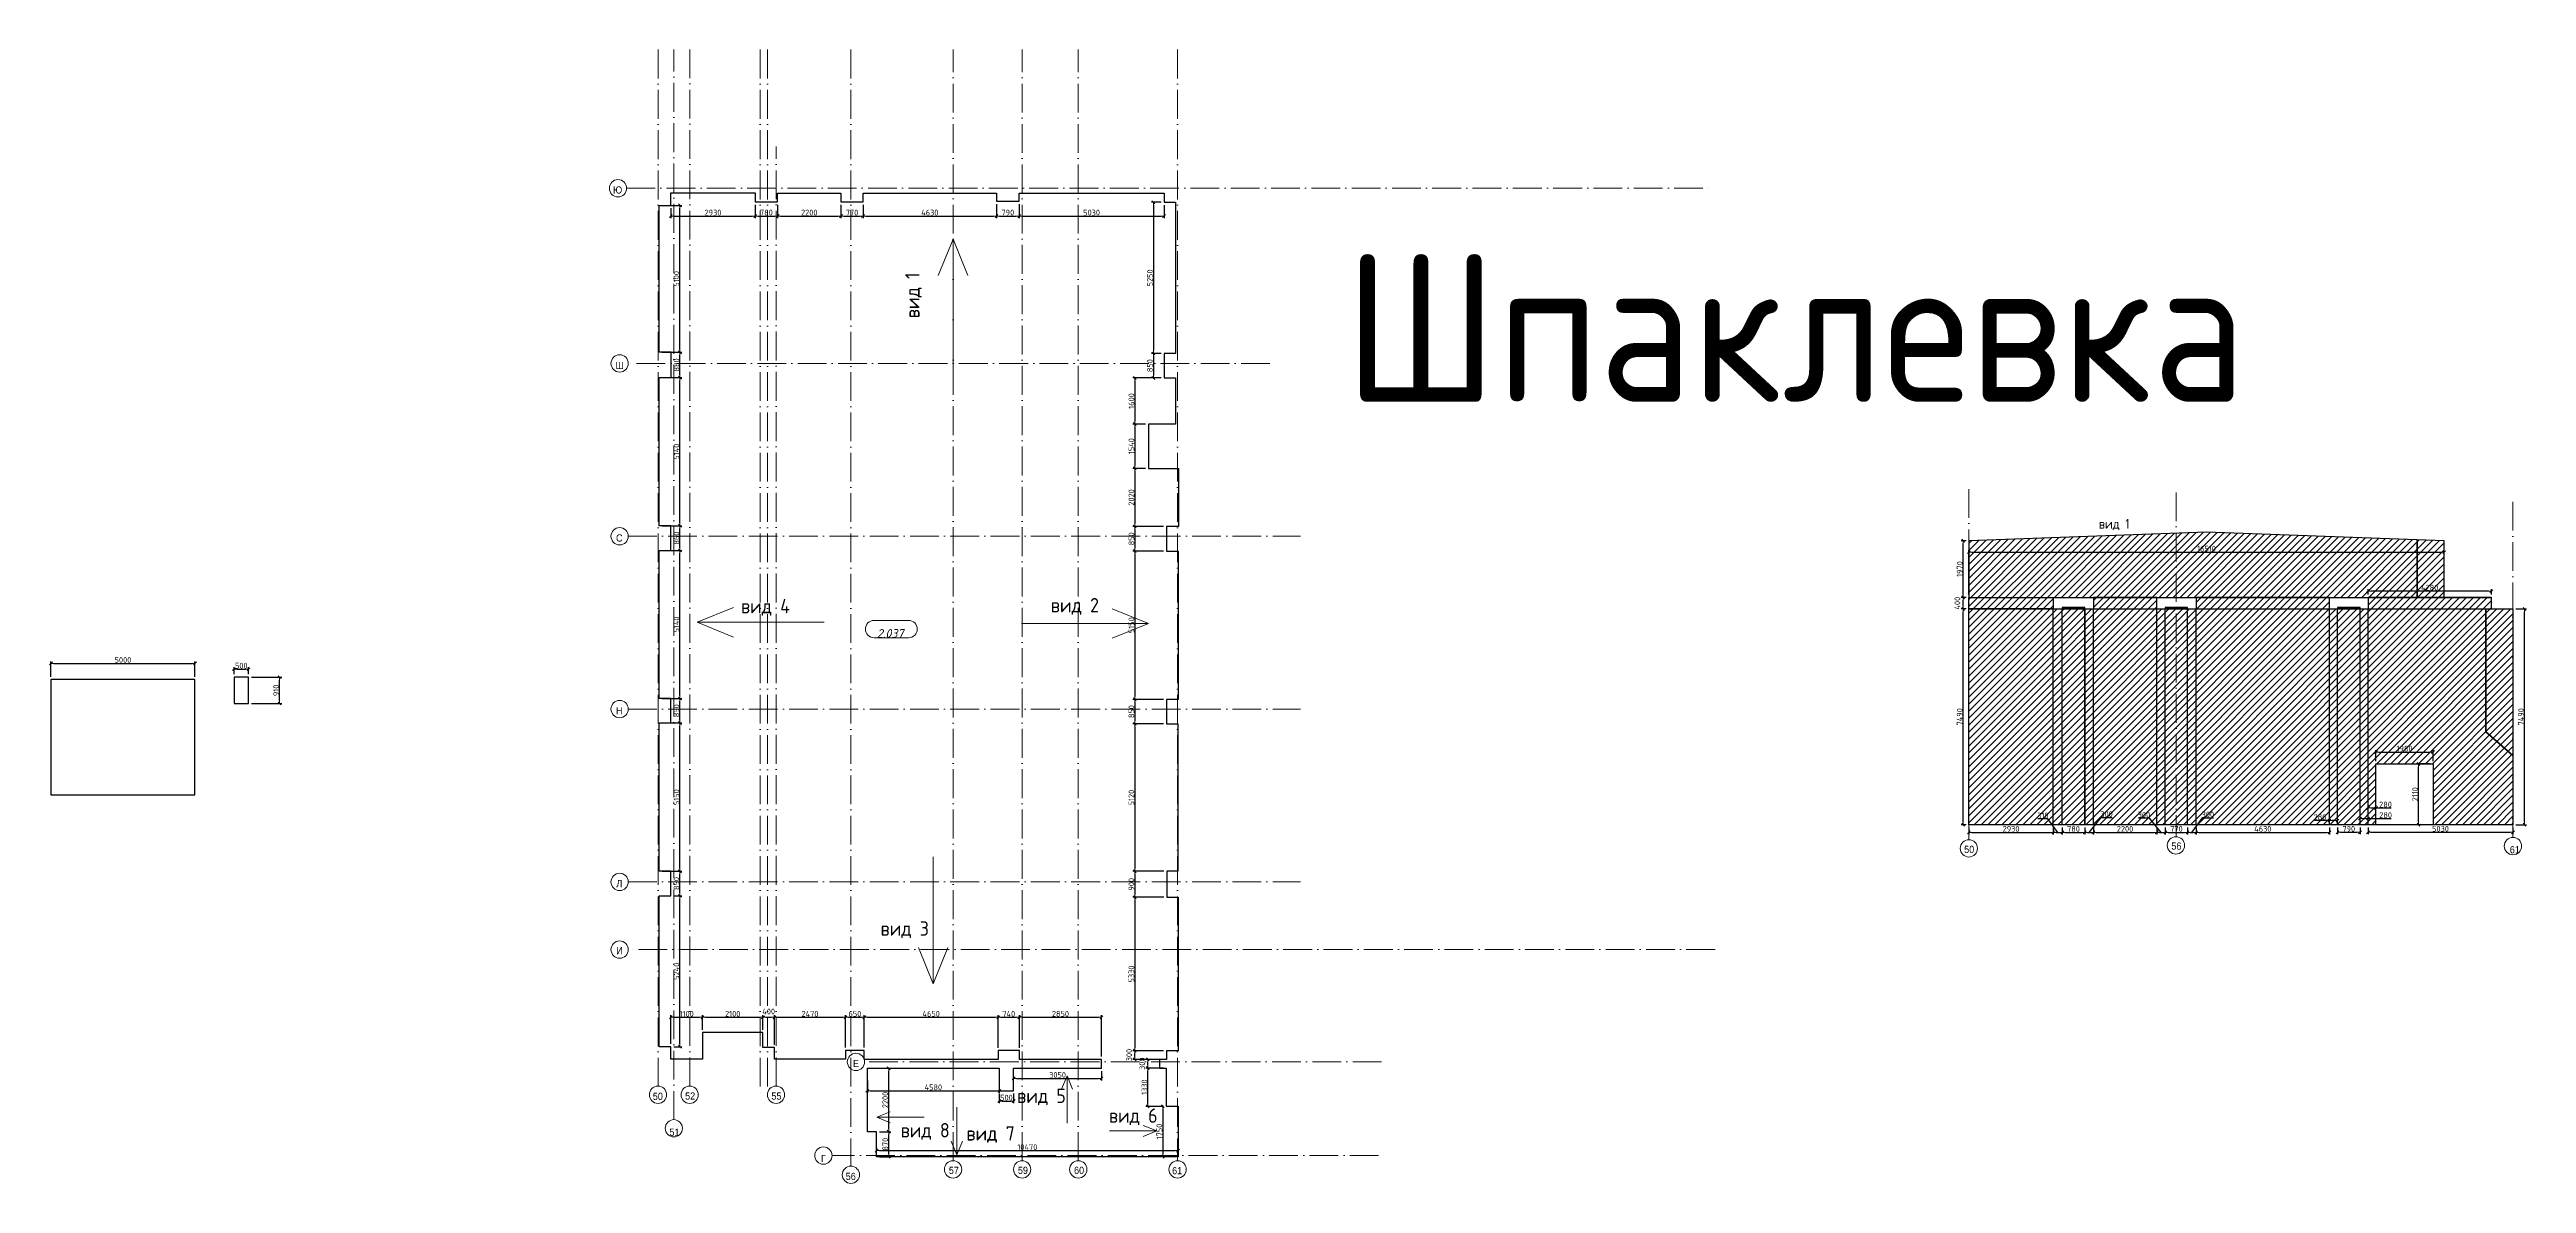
# Model space of a CAD drawing. Header units: millimetres. Extents: x 209 to 470115, y -86468 to 480215.
# Drawn here: x 209 to 86254, y -13289 to 26078 of the extents above; entities that cross this region are included whole.
import ezdxf

# ---------------------------------------------------------------- set-up
doc = ezdxf.new("R2010")
doc.units = ezdxf.units.MM
doc.linetypes.add('50_200_ШТРИХ_1Т_ш5_п1_п1_', pattern=[1400, 1000, -200, 0, -200])
for name, color, linetype, lineweight, true_color in [('A-AREA-IDEN-1', 7, 'Continuous', 9, 0xaaaaaa), ('Оси-1', 7, 'Continuous', 20, 0xaaaaaa), ('Оси-2', 7, 'Continuous', 9, 0xaaaaaa), ('Оси-3', 7, '50_200_ШТРИХ_1Т_ш5_п1_п1_', 9, 0xaaaaaa)]:
    doc.layers.add(name, color=color, linetype=linetype, lineweight=lineweight, true_color=true_color)
for name, color, linetype, lineweight in [('Основные линии', 7, 'Continuous', 30), ('Пластиковые уголки', 1, 'Continuous', 30), ('Размеры', 7, 'Continuous', 15), ('Штриховка', 7, 'Continuous', 25)]:
    doc.layers.add(name, color=color, linetype=linetype, lineweight=lineweight)
doc.layers.add('Условные обозначения', color=90, linetype='Continuous')
doc.styles.add('Arial', font='arial.ttf', dxfattribs={"width": 0.9, "height": 500})
doc.styles.add('ISOCPEUR_I', font='isocpeui.ttf', dxfattribs={"height": 300})
doc.styles.add('СПДС', font='isocpeur.ttf', dxfattribs={"width": 0.9})
doc.dimstyles.new('Размера А3', dxfattribs={"dimtxt": 200, "dimasz": 100, "dimexe": 70, "dimexo": 100, "dimgap": 20, "dimtad": 1, "dimdec": 0, "dimrnd": 10, "dimzin": 0, "dimdsep": 46, "dimtxsty": 'СПДС', "dimblk": 'ARROWHEAD_6', "dimcen": 1, "dimclrd": 256, "dimclre": 256, "dimclrt": 256, "dimazin": 0, "dimtfac": 1, "dimtdec": 0, "dimtmove": 2, "dimatfit": 3, "dimfxl": 1, "dimtolj": 1, "dimtzin": 0, "dimarcsym": 0})

# ---------------------------------------------------------------- blocks, each defined once
blk = doc.blocks.new('Ось сетки - Круг_Ø6_00__ISO-2_5_0_9K_-17386508-АИ_План этажа Радиаторы_2')
at = {"layer": 'Оси-1'}
blk.add_circle((0, 0), 3, dxfattribs=at)
blk = doc.blocks.new('AAR_СКБ_Марка_помещения_1_5 ммп - Номер-27962133-АИ_План этажа Радиаторы_2')
at = {"layer": 'A-AREA-IDEN-1'}
for p, q in [((-2.99, 3), (3.01, 3)), ((-2.99, 0), (3.01, 0))]:
    blk.add_line(p, q, dxfattribs=at)
for centre, start, end in [((-2.99, 1.5), 90, 270), ((3.01, 1.5), 270, 90)]:
    blk.add_arc(centre, 1.5, start, end, dxfattribs=at)
blk = doc.blocks.new('ARROWHEAD_6')
at = {"color": 0, "linetype": 'Continuous'}
for p, q in [((0, 0), (-1, 0)), ((-0.5, -0.5), (0.5, 0.5))]:
    blk.add_line(p, q, dxfattribs=at)
blk = doc.blocks.new('*D13')
at = {"layer": 'Defpoints', "color": 0, "transparency": 16777216}
for p in [(66684, 6657), (66884, 6657), (66884, -833)]:
    blk.add_point(p, dxfattribs=at)
at = {"layer": 'Размеры', "lineweight": -2, "transparency": 16777216}
for p, q in [((66784, 6657), (66614, 6657)), ((66684, -733), (66684, 6557)), ((66784, -833), (66614, -833))]:
    blk.add_line(p, q, dxfattribs=at)
at = {"layer": 'Размеры', "lineweight": -2, "transparency": 16777216, "xscale": 100, "yscale": 100, "zscale": 100}
for p, rotation in [((66684, 6657), 90), ((66684, -833), 270)]:
    blk.add_blockref('ARROWHEAD_6', p, dxfattribs=dict(at, rotation=rotation))
at = {"layer": 'Размеры', "lineweight": 15, "transparency": 16777216, "insert": (66564, 2912), "char_height": 200, "attachment_point": 5, "rotation": 90, "style": 'СПДС'}
blk.add_mtext('\\A1;7490', dxfattribs=at)
blk = doc.blocks.new('*D14')
at = {"layer": 'Defpoints', "color": 0, "transparency": 16777216}
for p in [(66684, 7057), (66884, 7057), (66884, 6657)]:
    blk.add_point(p, dxfattribs=at)
at = {"layer": 'Размеры', "lineweight": -2, "transparency": 16777216}
for p, q in [((66784, 7057), (66614, 7057)), ((66684, 6757), (66684, 6957)), ((66784, 6657), (66614, 6657))]:
    blk.add_line(p, q, dxfattribs=at)
at = {"layer": 'Размеры', "lineweight": -2, "transparency": 16777216, "xscale": 100, "yscale": 100, "zscale": 100}
for p, rotation in [((66684, 7057), 90), ((66684, 6657), 270)]:
    blk.add_blockref('ARROWHEAD_6', p, dxfattribs=dict(at, rotation=rotation))
at = {"layer": 'Размеры', "lineweight": 15, "transparency": 16777216, "insert": (66484, 6857), "char_height": 200, "attachment_point": 5, "rotation": 90, "style": 'СПДС'}
blk.add_mtext('\\A1;400', dxfattribs=at)
blk = doc.blocks.new('*D15')
at = {"layer": 'Defpoints', "color": 0, "transparency": 16777216}
for p in [(66684, 9027), (66884, 9027), (66884, 7057)]:
    blk.add_point(p, dxfattribs=at)
at = {"layer": 'Размеры', "lineweight": -2, "transparency": 16777216}
for p, q in [((66784, 9027), (66614, 9027)), ((66684, 7157), (66684, 8927)), ((66784, 7057), (66614, 7057))]:
    blk.add_line(p, q, dxfattribs=at)
at = {"layer": 'Размеры', "lineweight": -2, "transparency": 16777216, "xscale": 100, "yscale": 100, "zscale": 100}
for p, rotation in [((66684, 9027), 90), ((66684, 7057), 270)]:
    blk.add_blockref('ARROWHEAD_6', p, dxfattribs=dict(at, rotation=rotation))
at = {"layer": 'Размеры', "lineweight": 15, "transparency": 16777216, "insert": (66564, 8042), "char_height": 200, "attachment_point": 5, "rotation": 90, "style": 'СПДС'}
blk.add_mtext('\\A1;1970', dxfattribs=at)
blk = doc.blocks.new('*D16')
at = {"layer": 'Defpoints', "color": 0, "transparency": 16777216}
for p in [(66884, -833), (69814, -833), (69814, -1100)]:
    blk.add_point(p, dxfattribs=at)
at = {"layer": 'Размеры', "lineweight": -2, "transparency": 16777216}
for p, q in [((66884, -933), (66884, -1170)), ((66984, -1100), (69714, -1100)), ((69814, -933), (69814, -1170))]:
    blk.add_line(p, q, dxfattribs=at)
at = {"layer": 'Размеры', "lineweight": -2, "transparency": 16777216, "xscale": 100, "yscale": 100, "zscale": 100, "rotation": 180}
blk.add_blockref('ARROWHEAD_6', (66884, -1100), dxfattribs=at)
at = {"layer": 'Размеры', "lineweight": -2, "transparency": 16777216, "xscale": 100, "yscale": 100, "zscale": 100}
blk.add_blockref('ARROWHEAD_6', (69814, -1100), dxfattribs=at)
at = {"layer": 'Размеры', "lineweight": 15, "transparency": 16777216, "insert": (68349, -980), "char_height": 200, "attachment_point": 5, "style": 'СПДС'}
blk.add_mtext('\\A1;2930', dxfattribs=at)
blk = doc.blocks.new('*D17')
at = {"layer": 'Defpoints', "color": 0, "transparency": 16777216}
for p in [(69814, -833), (70128, -833), (70128, -1100)]:
    blk.add_point(p, dxfattribs=at)
at = {"layer": 'Размеры', "lineweight": -2, "transparency": 16777216}
for p, q in [((69627, -635), (69281, -635)), ((69971, -1100), (69627, -635)), ((69814, -933), (69814, -1170)), ((69914, -1100), (70028, -1100)), ((70128, -933), (70128, -1170))]:
    blk.add_line(p, q, dxfattribs=at)
at = {"layer": 'Размеры', "lineweight": -2, "transparency": 16777216, "xscale": 100, "yscale": 100, "zscale": 100, "rotation": 180}
blk.add_blockref('ARROWHEAD_6', (69814, -1100), dxfattribs=at)
at = {"layer": 'Размеры', "lineweight": -2, "transparency": 16777216, "xscale": 100, "yscale": 100, "zscale": 100}
blk.add_blockref('ARROWHEAD_6', (70128, -1100), dxfattribs=at)
at = {"layer": 'Размеры', "lineweight": 15, "transparency": 16777216, "insert": (69454, -515), "char_height": 200, "attachment_point": 5, "style": 'СПДС'}
blk.add_mtext('\\A1;310', dxfattribs=at)
blk = doc.blocks.new('*D18')
at = {"layer": 'Defpoints', "color": 0, "transparency": 16777216}
for p in [(70128, -833), (70908, -833), (70908, -1100)]:
    blk.add_point(p, dxfattribs=at)
at = {"layer": 'Размеры', "lineweight": -2, "transparency": 16777216}
for p, q in [((70128, -933), (70128, -1170)), ((70228, -1100), (70808, -1100)), ((70908, -933), (70908, -1170))]:
    blk.add_line(p, q, dxfattribs=at)
at = {"layer": 'Размеры', "lineweight": -2, "transparency": 16777216, "xscale": 100, "yscale": 100, "zscale": 100, "rotation": 180}
blk.add_blockref('ARROWHEAD_6', (70128, -1100), dxfattribs=at)
at = {"layer": 'Размеры', "lineweight": -2, "transparency": 16777216, "xscale": 100, "yscale": 100, "zscale": 100}
blk.add_blockref('ARROWHEAD_6', (70908, -1100), dxfattribs=at)
at = {"layer": 'Размеры', "lineweight": 15, "transparency": 16777216, "insert": (70518, -980), "char_height": 200, "attachment_point": 5, "style": 'СПДС'}
blk.add_mtext('\\A1;780', dxfattribs=at)
blk = doc.blocks.new('*D19')
at = {"layer": 'Defpoints', "color": 0, "transparency": 16777216}
for p in [(70908, -833), (71208, -833), (71208, -1100)]:
    blk.add_point(p, dxfattribs=at)
at = {"layer": 'Размеры', "lineweight": -2, "transparency": 16777216}
for p, q in [((71058, -1100), (71475, -589)), ((71475, -589), (71857, -589)), ((70908, -933), (70908, -1170)), ((71008, -1100), (71108, -1100)), ((71208, -933), (71208, -1170))]:
    blk.add_line(p, q, dxfattribs=at)
at = {"layer": 'Размеры', "lineweight": -2, "transparency": 16777216, "xscale": 100, "yscale": 100, "zscale": 100, "rotation": 180}
blk.add_blockref('ARROWHEAD_6', (70908, -1100), dxfattribs=at)
at = {"layer": 'Размеры', "lineweight": -2, "transparency": 16777216, "xscale": 100, "yscale": 100, "zscale": 100}
blk.add_blockref('ARROWHEAD_6', (71208, -1100), dxfattribs=at)
at = {"layer": 'Размеры', "lineweight": 15, "transparency": 16777216, "insert": (71666, -469), "char_height": 200, "attachment_point": 5, "style": 'СПДС'}
blk.add_mtext('\\A1;300', dxfattribs=at)
blk = doc.blocks.new('*D20')
at = {"layer": 'Defpoints', "color": 0, "transparency": 16777216}
for p in [(71208, -833), (73408, -833), (73408, -1100)]:
    blk.add_point(p, dxfattribs=at)
at = {"layer": 'Размеры', "lineweight": -2, "transparency": 16777216}
for p, q in [((71208, -933), (71208, -1170)), ((71308, -1100), (73308, -1100)), ((73408, -933), (73408, -1170))]:
    blk.add_line(p, q, dxfattribs=at)
at = {"layer": 'Размеры', "lineweight": -2, "transparency": 16777216, "xscale": 100, "yscale": 100, "zscale": 100, "rotation": 180}
blk.add_blockref('ARROWHEAD_6', (71208, -1100), dxfattribs=at)
at = {"layer": 'Размеры', "lineweight": -2, "transparency": 16777216, "xscale": 100, "yscale": 100, "zscale": 100}
blk.add_blockref('ARROWHEAD_6', (73408, -1100), dxfattribs=at)
at = {"layer": 'Размеры', "lineweight": 15, "transparency": 16777216, "insert": (72308, -980), "char_height": 200, "attachment_point": 5, "style": 'СПДС'}
blk.add_mtext('\\A1;2200', dxfattribs=at)
blk = doc.blocks.new('*D21')
at = {"layer": 'Defpoints', "color": 0, "transparency": 16777216}
for p in [(73408, -833), (73708, -833), (73708, -1100)]:
    blk.add_point(p, dxfattribs=at)
at = {"layer": 'Размеры', "lineweight": -2, "transparency": 16777216}
for p, q in [((73157, -607), (72775, -607)), ((73558, -1100), (73157, -607)), ((73408, -933), (73408, -1170)), ((73508, -1100), (73608, -1100)), ((73708, -933), (73708, -1170))]:
    blk.add_line(p, q, dxfattribs=at)
at = {"layer": 'Размеры', "lineweight": -2, "transparency": 16777216, "xscale": 100, "yscale": 100, "zscale": 100, "rotation": 180}
blk.add_blockref('ARROWHEAD_6', (73408, -1100), dxfattribs=at)
at = {"layer": 'Размеры', "lineweight": -2, "transparency": 16777216, "xscale": 100, "yscale": 100, "zscale": 100}
blk.add_blockref('ARROWHEAD_6', (73708, -1100), dxfattribs=at)
at = {"layer": 'Размеры', "lineweight": 15, "transparency": 16777216, "insert": (72966, -487), "char_height": 200, "attachment_point": 5, "style": 'СПДС'}
blk.add_mtext('\\A1;300', dxfattribs=at)
blk = doc.blocks.new('*D22')
at = {"layer": 'Defpoints', "color": 0, "transparency": 16777216}
for p in [(73708, -833), (74478, -833), (74478, -1100)]:
    blk.add_point(p, dxfattribs=at)
at = {"layer": 'Размеры', "lineweight": -2, "transparency": 16777216}
for p, q in [((73708, -933), (73708, -1170)), ((73808, -1100), (74378, -1100)), ((74478, -933), (74478, -1170))]:
    blk.add_line(p, q, dxfattribs=at)
at = {"layer": 'Размеры', "lineweight": -2, "transparency": 16777216, "xscale": 100, "yscale": 100, "zscale": 100, "rotation": 180}
blk.add_blockref('ARROWHEAD_6', (73708, -1100), dxfattribs=at)
at = {"layer": 'Размеры', "lineweight": -2, "transparency": 16777216, "xscale": 100, "yscale": 100, "zscale": 100}
blk.add_blockref('ARROWHEAD_6', (74478, -1100), dxfattribs=at)
at = {"layer": 'Размеры', "lineweight": 15, "transparency": 16777216, "insert": (74093, -980), "char_height": 200, "attachment_point": 5, "style": 'СПДС'}
blk.add_mtext('\\A1;770', dxfattribs=at)
blk = doc.blocks.new('*D23')
at = {"layer": 'Defpoints', "color": 0, "transparency": 16777216}
for p in [(74478, -833), (74778, -833), (74778, -1100)]:
    blk.add_point(p, dxfattribs=at)
at = {"layer": 'Размеры', "lineweight": -2, "transparency": 16777216}
for p, q in [((74628, -1100), (74995, -601)), ((74995, -601), (75377, -601)), ((74478, -933), (74478, -1170)), ((74578, -1100), (74678, -1100)), ((74778, -933), (74778, -1170))]:
    blk.add_line(p, q, dxfattribs=at)
at = {"layer": 'Размеры', "lineweight": -2, "transparency": 16777216, "xscale": 100, "yscale": 100, "zscale": 100, "rotation": 180}
blk.add_blockref('ARROWHEAD_6', (74478, -1100), dxfattribs=at)
at = {"layer": 'Размеры', "lineweight": -2, "transparency": 16777216, "xscale": 100, "yscale": 100, "zscale": 100}
blk.add_blockref('ARROWHEAD_6', (74778, -1100), dxfattribs=at)
at = {"layer": 'Размеры', "lineweight": 15, "transparency": 16777216, "insert": (75186, -481), "char_height": 200, "attachment_point": 5, "style": 'СПДС'}
blk.add_mtext('\\A1;300', dxfattribs=at)
blk = doc.blocks.new('*D24')
at = {"layer": 'Defpoints', "color": 0, "transparency": 16777216}
for p in [(74778, -833), (79412, -833), (79412, -1100)]:
    blk.add_point(p, dxfattribs=at)
at = {"layer": 'Размеры', "lineweight": -2, "transparency": 16777216}
for p, q in [((74778, -933), (74778, -1170)), ((74878, -1100), (79312, -1100)), ((79412, -933), (79412, -1170))]:
    blk.add_line(p, q, dxfattribs=at)
at = {"layer": 'Размеры', "lineweight": -2, "transparency": 16777216, "xscale": 100, "yscale": 100, "zscale": 100, "rotation": 180}
blk.add_blockref('ARROWHEAD_6', (74778, -1100), dxfattribs=at)
at = {"layer": 'Размеры', "lineweight": -2, "transparency": 16777216, "xscale": 100, "yscale": 100, "zscale": 100}
blk.add_blockref('ARROWHEAD_6', (79412, -1100), dxfattribs=at)
at = {"layer": 'Размеры', "lineweight": 15, "transparency": 16777216, "insert": (77095, -980), "char_height": 200, "attachment_point": 5, "style": 'СПДС'}
blk.add_mtext('\\A1;4630', dxfattribs=at)
blk = doc.blocks.new('*D25')
at = {"layer": 'Defpoints', "color": 0, "transparency": 16777216}
for p in [(79412, -833), (79688, -689), (79688, -833)]:
    blk.add_point(p, dxfattribs=at)
at = {"layer": 'Размеры', "lineweight": -2, "transparency": 16777216}
for p, q in [((79412, -689), (78888, -689)), ((79412, -733), (79412, -619)), ((79588, -689), (79512, -689)), ((79688, -733), (79688, -619))]:
    blk.add_line(p, q, dxfattribs=at)
at = {"layer": 'Размеры', "lineweight": -2, "transparency": 16777216, "xscale": 100, "yscale": 100, "zscale": 100, "rotation": 180}
blk.add_blockref('ARROWHEAD_6', (79412, -689), dxfattribs=at)
at = {"layer": 'Размеры', "lineweight": -2, "transparency": 16777216, "xscale": 100, "yscale": 100, "zscale": 100}
blk.add_blockref('ARROWHEAD_6', (79688, -689), dxfattribs=at)
at = {"layer": 'Размеры', "lineweight": 15, "transparency": 16777216, "insert": (79079, -569), "char_height": 200, "attachment_point": 5, "style": 'СПДС'}
blk.add_mtext('\\A1;280', dxfattribs=at)
blk = doc.blocks.new('*D26')
at = {"layer": 'Defpoints', "color": 0, "transparency": 16777216}
for p in [(79688, -833), (80474, -833), (80474, -1097)]:
    blk.add_point(p, dxfattribs=at)
at = {"layer": 'Размеры', "lineweight": -2, "transparency": 16777216}
for p, q in [((79688, -933), (79688, -1167)), ((79788, -1097), (80374, -1097)), ((80474, -933), (80474, -1167))]:
    blk.add_line(p, q, dxfattribs=at)
at = {"layer": 'Размеры', "lineweight": -2, "transparency": 16777216, "xscale": 100, "yscale": 100, "zscale": 100, "rotation": 180}
blk.add_blockref('ARROWHEAD_6', (79688, -1097), dxfattribs=at)
at = {"layer": 'Размеры', "lineweight": -2, "transparency": 16777216, "xscale": 100, "yscale": 100, "zscale": 100}
blk.add_blockref('ARROWHEAD_6', (80474, -1097), dxfattribs=at)
at = {"layer": 'Размеры', "lineweight": 15, "transparency": 16777216, "insert": (80081, -977), "char_height": 200, "attachment_point": 5, "style": 'СПДС'}
blk.add_mtext('\\A1;790', dxfattribs=at)
blk = doc.blocks.new('*D27')
at = {"layer": 'Defpoints', "color": 0, "transparency": 16777216}
for p in [(80474, -833), (80750, -619), (80750, -833)]:
    blk.add_point(p, dxfattribs=at)
at = {"layer": 'Размеры', "lineweight": -2, "transparency": 16777216}
for p, q in [((80474, -733), (80474, -549)), ((80574, -619), (80650, -619)), ((80750, -733), (80750, -549)), ((80750, -619), (81551, -619))]:
    blk.add_line(p, q, dxfattribs=at)
at = {"layer": 'Размеры', "lineweight": -2, "transparency": 16777216, "xscale": 100, "yscale": 100, "zscale": 100, "rotation": 180}
blk.add_blockref('ARROWHEAD_6', (80474, -619), dxfattribs=at)
at = {"layer": 'Размеры', "lineweight": -2, "transparency": 16777216, "xscale": 100, "yscale": 100, "zscale": 100}
blk.add_blockref('ARROWHEAD_6', (80750, -619), dxfattribs=at)
at = {"layer": 'Размеры', "lineweight": 15, "transparency": 16777216, "insert": (81360, -499), "char_height": 200, "attachment_point": 5, "style": 'СПДС'}
blk.add_mtext('\\A1;280', dxfattribs=at)
blk = doc.blocks.new('*D28')
at = {"layer": 'Defpoints', "color": 0, "transparency": 16777216}
for p in [(80750, -259), (81025, -253), (81025, -259)]:
    blk.add_point(p, dxfattribs=at)
at = {"layer": 'Размеры', "lineweight": -2, "transparency": 16777216}
for p, q in [((80750, -159), (80750, -183)), ((80850, -253), (80925, -253)), ((81025, -159), (81025, -183)), ((81025, -253), (81549, -253))]:
    blk.add_line(p, q, dxfattribs=at)
at = {"layer": 'Размеры', "lineweight": -2, "transparency": 16777216, "xscale": 100, "yscale": 100, "zscale": 100, "rotation": 180}
blk.add_blockref('ARROWHEAD_6', (80750, -253), dxfattribs=at)
at = {"layer": 'Размеры', "lineweight": -2, "transparency": 16777216, "xscale": 100, "yscale": 100, "zscale": 100}
blk.add_blockref('ARROWHEAD_6', (81025, -253), dxfattribs=at)
at = {"layer": 'Размеры', "lineweight": 15, "transparency": 16777216, "insert": (81358, -133), "char_height": 200, "attachment_point": 5, "style": 'СПДС'}
blk.add_mtext('\\A1;280', dxfattribs=at)
blk = doc.blocks.new('*D29')
at = {"layer": 'Defpoints', "color": 0, "transparency": 16777216}
for p in [(82502, 1277), (83010, 1277), (83010, -833)]:
    blk.add_point(p, dxfattribs=at)
at = {"layer": 'Размеры', "lineweight": -2, "transparency": 16777216}
for p, q in [((82910, 1277), (82432, 1277)), ((82502, -733), (82502, 1177)), ((82910, -833), (82432, -833))]:
    blk.add_line(p, q, dxfattribs=at)
at = {"layer": 'Размеры', "lineweight": -2, "transparency": 16777216, "xscale": 100, "yscale": 100, "zscale": 100}
for p, rotation in [((82502, 1277), 90), ((82502, -833), 270)]:
    blk.add_blockref('ARROWHEAD_6', p, dxfattribs=dict(at, rotation=rotation))
at = {"layer": 'Размеры', "lineweight": 15, "transparency": 16777216, "insert": (82382, 222), "char_height": 200, "attachment_point": 5, "rotation": 90, "style": 'СПДС'}
blk.add_mtext('\\A1;2110', dxfattribs=at)
blk = doc.blocks.new('*D30')
at = {"layer": 'Defpoints', "color": 0, "transparency": 16777216}
for p in [(81025, 1277), (83010, 1687), (83010, 1277)]:
    blk.add_point(p, dxfattribs=at)
at = {"layer": 'Размеры', "lineweight": -2, "transparency": 16777216}
for p, q in [((81025, 1377), (81025, 1757)), ((83010, 1377), (83010, 1757)), ((81125, 1687), (82910, 1687))]:
    blk.add_line(p, q, dxfattribs=at)
at = {"layer": 'Размеры', "lineweight": -2, "transparency": 16777216, "xscale": 100, "yscale": 100, "zscale": 100, "rotation": 180}
blk.add_blockref('ARROWHEAD_6', (81025, 1687), dxfattribs=at)
at = {"layer": 'Размеры', "lineweight": -2, "transparency": 16777216, "xscale": 100, "yscale": 100, "zscale": 100}
blk.add_blockref('ARROWHEAD_6', (83010, 1687), dxfattribs=at)
at = {"layer": 'Размеры', "lineweight": 15, "transparency": 16777216, "insert": (82018, 1807), "char_height": 200, "attachment_point": 5, "style": 'СПДС'}
blk.add_mtext('\\A1;1980', dxfattribs=at)
blk = doc.blocks.new('*D31')
at = {"layer": 'Defpoints', "color": 0, "transparency": 16777216}
for p in [(80750, 7276), (80750, 7057), (85034, 7057)]:
    blk.add_point(p, dxfattribs=at)
at = {"layer": 'Размеры', "lineweight": -2, "transparency": 16777216}
for p, q in [((80750, 7157), (80750, 7346)), ((84934, 7276), (80850, 7276)), ((85034, 7157), (85034, 7346))]:
    blk.add_line(p, q, dxfattribs=at)
at = {"layer": 'Размеры', "lineweight": -2, "transparency": 16777216, "xscale": 100, "yscale": 100, "zscale": 100, "rotation": 180}
blk.add_blockref('ARROWHEAD_6', (80750, 7276), dxfattribs=at)
at = {"layer": 'Размеры', "lineweight": -2, "transparency": 16777216, "xscale": 100, "yscale": 100, "zscale": 100}
blk.add_blockref('ARROWHEAD_6', (85034, 7276), dxfattribs=at)
at = {"layer": 'Размеры', "lineweight": 15, "transparency": 16777216, "insert": (82892, 7396), "char_height": 200, "attachment_point": 5, "style": 'СПДС'}
blk.add_mtext('\\A1;4280', dxfattribs=at)
blk = doc.blocks.new('*D32')
at = {"layer": 'Defpoints', "color": 0, "transparency": 16777216}
for p in [(80750, -833), (85784, -833), (85784, -1097)]:
    blk.add_point(p, dxfattribs=at)
at = {"layer": 'Размеры', "lineweight": -2, "transparency": 16777216}
for p, q in [((80750, -933), (80750, -1167)), ((80850, -1097), (85684, -1097)), ((85784, -933), (85784, -1167))]:
    blk.add_line(p, q, dxfattribs=at)
at = {"layer": 'Размеры', "lineweight": -2, "transparency": 16777216, "xscale": 100, "yscale": 100, "zscale": 100, "rotation": 180}
blk.add_blockref('ARROWHEAD_6', (80750, -1097), dxfattribs=at)
at = {"layer": 'Размеры', "lineweight": -2, "transparency": 16777216, "xscale": 100, "yscale": 100, "zscale": 100}
blk.add_blockref('ARROWHEAD_6', (85784, -1097), dxfattribs=at)
at = {"layer": 'Размеры', "lineweight": 15, "transparency": 16777216, "insert": (83267, -977), "char_height": 200, "attachment_point": 5, "style": 'СПДС'}
blk.add_mtext('\\A1;5030', dxfattribs=at)
blk = doc.blocks.new('*D33')
at = {"layer": 'Defpoints', "color": 0, "transparency": 16777216}
for p in [(85784, 6657), (86184, 6657), (85784, -833)]:
    blk.add_point(p, dxfattribs=at)
at = {"layer": 'Размеры', "lineweight": -2, "transparency": 16777216}
for p, q in [((85884, 6657), (86254, 6657)), ((86184, -733), (86184, 6557)), ((85884, -833), (86254, -833))]:
    blk.add_line(p, q, dxfattribs=at)
at = {"layer": 'Размеры', "lineweight": -2, "transparency": 16777216, "xscale": 100, "yscale": 100, "zscale": 100}
for p, rotation in [((86184, 6657), 90), ((86184, -833), 270)]:
    blk.add_blockref('ARROWHEAD_6', p, dxfattribs=dict(at, rotation=rotation))
at = {"layer": 'Размеры', "lineweight": 15, "transparency": 16777216, "insert": (86064, 2912), "char_height": 200, "attachment_point": 5, "rotation": 90, "style": 'СПДС'}
blk.add_mtext('\\A1;7490', dxfattribs=at)
blk = doc.blocks.new('*D34')
at = {"layer": 'Defpoints', "color": 0, "transparency": 16777216}
for p in [(83394, 8630), (66884, 7057), (83394, 7057)]:
    blk.add_point(p, dxfattribs=at)
at = {"layer": 'Размеры', "lineweight": -2, "transparency": 16777216}
for p, q in [((66884, 7157), (66884, 8700)), ((66984, 8630), (83294, 8630)), ((83394, 7157), (83394, 8700))]:
    blk.add_line(p, q, dxfattribs=at)
at = {"layer": 'Размеры', "lineweight": -2, "transparency": 16777216, "xscale": 100, "yscale": 100, "zscale": 100, "rotation": 180}
blk.add_blockref('ARROWHEAD_6', (66884, 8630), dxfattribs=at)
at = {"layer": 'Размеры', "lineweight": -2, "transparency": 16777216, "xscale": 100, "yscale": 100, "zscale": 100}
blk.add_blockref('ARROWHEAD_6', (83394, 8630), dxfattribs=at)
at = {"layer": 'Размеры', "lineweight": 15, "transparency": 16777216, "insert": (75139, 8750), "char_height": 200, "attachment_point": 5, "style": 'СПДС'}
blk.add_mtext('\\A1;16510', dxfattribs=at)
blk = doc.blocks.new('*D479')
at = {"layer": 'Defpoints', "color": 0, "transparency": 16777216}
for p in [(21791, -3302), (22107, -3302), (21791, -8542)]:
    blk.add_point(p, dxfattribs=at)
at = {"layer": 'Размеры', "lineweight": -2, "transparency": 16777216}
for p, q in [((21891, -3302), (22177, -3302)), ((22107, -8442), (22107, -3402)), ((21891, -8542), (22177, -8542))]:
    blk.add_line(p, q, dxfattribs=at)
at = {"layer": 'Размеры', "lineweight": -2, "transparency": 16777216, "xscale": 100, "yscale": 100, "zscale": 100}
for p, rotation in [((22107, -3302), 90), ((22107, -8542), 270)]:
    blk.add_blockref('ARROWHEAD_6', p, dxfattribs=dict(at, rotation=rotation))
at = {"layer": 'Размеры', "transparency": 16777216, "insert": (21987, -5922), "char_height": 200, "attachment_point": 5, "rotation": 90, "style": 'СПДС'}
blk.add_mtext('\\A1;5240', dxfattribs=at)
blk = doc.blocks.new('*D480')
at = {"layer": 'Defpoints', "color": 0, "transparency": 16777216}
for p in [(21791, -2452), (22107, -2452), (21791, -3302)]:
    blk.add_point(p, dxfattribs=at)
at = {"layer": 'Размеры', "lineweight": -2, "transparency": 16777216}
for p, q in [((21891, -2452), (22177, -2452)), ((22107, -3202), (22107, -2552)), ((21891, -3302), (22177, -3302))]:
    blk.add_line(p, q, dxfattribs=at)
at = {"layer": 'Размеры', "lineweight": -2, "transparency": 16777216, "xscale": 100, "yscale": 100, "zscale": 100}
for p, rotation in [((22107, -2452), 90), ((22107, -3302), 270)]:
    blk.add_blockref('ARROWHEAD_6', p, dxfattribs=dict(at, rotation=rotation))
at = {"layer": 'Размеры', "transparency": 16777216, "insert": (21987, -2877), "char_height": 200, "attachment_point": 5, "rotation": 90, "style": 'СПДС'}
blk.add_mtext('\\A1;850', dxfattribs=at)
blk = doc.blocks.new('*D481')
at = {"layer": 'Defpoints', "color": 0, "transparency": 16777216}
for p in [(21391, 2698), (22107, 2698), (21391, -2452)]:
    blk.add_point(p, dxfattribs=at)
at = {"layer": 'Размеры', "lineweight": -2, "transparency": 16777216}
for p, q in [((21491, 2698), (22177, 2698)), ((22107, -2352), (22107, 2598)), ((21491, -2452), (22177, -2452))]:
    blk.add_line(p, q, dxfattribs=at)
at = {"layer": 'Размеры', "lineweight": -2, "transparency": 16777216, "xscale": 100, "yscale": 100, "zscale": 100}
for p, rotation in [((22107, 2698), 90), ((22107, -2452), 270)]:
    blk.add_blockref('ARROWHEAD_6', p, dxfattribs=dict(at, rotation=rotation))
at = {"layer": 'Размеры', "transparency": 16777216, "insert": (21987, 123), "char_height": 200, "attachment_point": 5, "rotation": 90, "style": 'СПДС'}
blk.add_mtext('\\A1;5150', dxfattribs=at)
blk = doc.blocks.new('*D482')
at = {"layer": 'Defpoints', "color": 0, "transparency": 16777216}
for p in [(21791, 3548), (22107, 3548), (21791, 2698)]:
    blk.add_point(p, dxfattribs=at)
at = {"layer": 'Размеры', "lineweight": -2, "transparency": 16777216}
for p, q in [((21891, 3548), (22177, 3548)), ((22107, 2798), (22107, 3448)), ((21891, 2698), (22177, 2698))]:
    blk.add_line(p, q, dxfattribs=at)
at = {"layer": 'Размеры', "lineweight": -2, "transparency": 16777216, "xscale": 100, "yscale": 100, "zscale": 100}
for p, rotation in [((22107, 3548), 90), ((22107, 2698), 270)]:
    blk.add_blockref('ARROWHEAD_6', p, dxfattribs=dict(at, rotation=rotation))
at = {"layer": 'Размеры', "transparency": 16777216, "insert": (21987, 3123), "char_height": 200, "attachment_point": 5, "rotation": 90, "style": 'СПДС'}
blk.add_mtext('\\A1;850', dxfattribs=at)
blk = doc.blocks.new('*D483')
at = {"layer": 'Defpoints', "color": 0, "transparency": 16777216}
for p in [(21391, 8688), (22107, 8688), (21391, 3548)]:
    blk.add_point(p, dxfattribs=at)
at = {"layer": 'Размеры', "lineweight": -2, "transparency": 16777216}
for p, q in [((21491, 8688), (22177, 8688)), ((22107, 3648), (22107, 8588)), ((21491, 3548), (22177, 3548))]:
    blk.add_line(p, q, dxfattribs=at)
at = {"layer": 'Размеры', "lineweight": -2, "transparency": 16777216, "xscale": 100, "yscale": 100, "zscale": 100}
for p, rotation in [((22107, 8688), 90), ((22107, 3548), 270)]:
    blk.add_blockref('ARROWHEAD_6', p, dxfattribs=dict(at, rotation=rotation))
at = {"layer": 'Размеры', "transparency": 16777216, "insert": (21987, 6118), "char_height": 200, "attachment_point": 5, "rotation": 90, "style": 'СПДС'}
blk.add_mtext('\\A1;5140', dxfattribs=at)
blk = doc.blocks.new('*D484')
at = {"layer": 'Defpoints', "color": 0, "transparency": 16777216}
for p in [(21791, 9548), (22107, 9548), (21791, 8688)]:
    blk.add_point(p, dxfattribs=at)
at = {"layer": 'Размеры', "lineweight": -2, "transparency": 16777216}
for p, q in [((21891, 9548), (22177, 9548)), ((21891, 8688), (22177, 8688)), ((22107, 8788), (22107, 9448))]:
    blk.add_line(p, q, dxfattribs=at)
at = {"layer": 'Размеры', "lineweight": -2, "transparency": 16777216, "xscale": 100, "yscale": 100, "zscale": 100}
for p, rotation in [((22107, 9548), 90), ((22107, 8688), 270)]:
    blk.add_blockref('ARROWHEAD_6', p, dxfattribs=dict(at, rotation=rotation))
at = {"layer": 'Размеры', "transparency": 16777216, "insert": (21987, 9118), "char_height": 200, "attachment_point": 5, "rotation": 90, "style": 'СПДС'}
blk.add_mtext('\\A1;860', dxfattribs=at)
blk = doc.blocks.new('*D485')
at = {"layer": 'Defpoints', "color": 0, "transparency": 16777216}
for p in [(21391, 14688), (22107, 14688), (21391, 9548)]:
    blk.add_point(p, dxfattribs=at)
at = {"layer": 'Размеры', "lineweight": -2, "transparency": 16777216}
for p, q in [((21491, 14688), (22177, 14688)), ((22107, 9648), (22107, 14588)), ((21491, 9548), (22177, 9548))]:
    blk.add_line(p, q, dxfattribs=at)
at = {"layer": 'Размеры', "lineweight": -2, "transparency": 16777216, "xscale": 100, "yscale": 100, "zscale": 100}
for p, rotation in [((22107, 14688), 90), ((22107, 9548), 270)]:
    blk.add_blockref('ARROWHEAD_6', p, dxfattribs=dict(at, rotation=rotation))
at = {"layer": 'Размеры', "transparency": 16777216, "insert": (21987, 12118), "char_height": 200, "attachment_point": 5, "rotation": 90, "style": 'СПДС'}
blk.add_mtext('\\A1;5140', dxfattribs=at)
blk = doc.blocks.new('*D486')
at = {"layer": 'Defpoints', "color": 0, "transparency": 16777216}
for p in [(21801, 15568), (22107, 15568), (21801, 14688)]:
    blk.add_point(p, dxfattribs=at)
at = {"layer": 'Размеры', "lineweight": -2, "transparency": 16777216}
for p, q in [((21901, 15568), (22177, 15568)), ((21901, 14688), (22177, 14688)), ((22107, 14788), (22107, 15468))]:
    blk.add_line(p, q, dxfattribs=at)
at = {"layer": 'Размеры', "lineweight": -2, "transparency": 16777216, "xscale": 100, "yscale": 100, "zscale": 100}
for p, rotation in [((22107, 15568), 90), ((22107, 14688), 270)]:
    blk.add_blockref('ARROWHEAD_6', p, dxfattribs=dict(at, rotation=rotation))
at = {"layer": 'Размеры', "transparency": 16777216, "insert": (21987, 15128), "char_height": 200, "attachment_point": 5, "rotation": 90, "style": 'СПДС'}
blk.add_mtext('\\A1;880', dxfattribs=at)
blk = doc.blocks.new('*D487')
at = {"layer": 'Defpoints', "color": 0, "transparency": 16777216}
for p in [(21381, 20668), (22107, 20668), (21381, 15568)]:
    blk.add_point(p, dxfattribs=at)
at = {"layer": 'Размеры', "lineweight": -2, "transparency": 16777216}
for p, q in [((21481, 20668), (22177, 20668)), ((22107, 15668), (22107, 20568)), ((21481, 15568), (22177, 15568))]:
    blk.add_line(p, q, dxfattribs=at)
at = {"layer": 'Размеры', "lineweight": -2, "transparency": 16777216, "xscale": 100, "yscale": 100, "zscale": 100}
for p, rotation in [((22107, 20668), 90), ((22107, 15568), 270)]:
    blk.add_blockref('ARROWHEAD_6', p, dxfattribs=dict(at, rotation=rotation))
at = {"layer": 'Размеры', "transparency": 16777216, "insert": (21987, 18118), "char_height": 200, "attachment_point": 5, "rotation": 90, "style": 'СПДС'}
blk.add_mtext('\\A1;5100', dxfattribs=at)
blk = doc.blocks.new('*D488')
at = {"layer": 'Defpoints', "color": 0, "transparency": 16777216}
for p in [(21791, 20668), (24721, 20788), (24721, 20299)]:
    blk.add_point(p, dxfattribs=at)
at = {"layer": 'Размеры', "lineweight": -2, "transparency": 16777216}
for p, q in [((24721, 20688), (24721, 20229)), ((21791, 20568), (21791, 20229)), ((21891, 20299), (24621, 20299))]:
    blk.add_line(p, q, dxfattribs=at)
at = {"layer": 'Размеры', "lineweight": -2, "transparency": 16777216, "xscale": 100, "yscale": 100, "zscale": 100, "rotation": 180}
blk.add_blockref('ARROWHEAD_6', (21791, 20299), dxfattribs=at)
at = {"layer": 'Размеры', "lineweight": -2, "transparency": 16777216, "xscale": 100, "yscale": 100, "zscale": 100}
blk.add_blockref('ARROWHEAD_6', (24721, 20299), dxfattribs=at)
at = {"layer": 'Размеры', "transparency": 16777216, "insert": (23256, 20419), "char_height": 200, "attachment_point": 5, "style": 'СПДС'}
blk.add_mtext('\\A1;2930', dxfattribs=at)
blk = doc.blocks.new('*D489')
at = {"layer": 'Defpoints', "color": 0, "transparency": 16777216}
for p in [(24721, 20788), (25501, 20788), (25501, 20299)]:
    blk.add_point(p, dxfattribs=at)
at = {"layer": 'Размеры', "lineweight": -2, "transparency": 16777216}
for p, q in [((24721, 20688), (24721, 20229)), ((25501, 20688), (25501, 20229)), ((24821, 20299), (25401, 20299))]:
    blk.add_line(p, q, dxfattribs=at)
at = {"layer": 'Размеры', "lineweight": -2, "transparency": 16777216, "xscale": 100, "yscale": 100, "zscale": 100, "rotation": 180}
blk.add_blockref('ARROWHEAD_6', (24721, 20299), dxfattribs=at)
at = {"layer": 'Размеры', "lineweight": -2, "transparency": 16777216, "xscale": 100, "yscale": 100, "zscale": 100}
blk.add_blockref('ARROWHEAD_6', (25501, 20299), dxfattribs=at)
at = {"layer": 'Размеры', "transparency": 16777216, "insert": (25111, 20419), "char_height": 200, "attachment_point": 5, "style": 'СПДС'}
blk.add_mtext('\\A1;780', dxfattribs=at)
blk = doc.blocks.new('*D490')
at = {"layer": 'Defpoints', "color": 0, "transparency": 16777216}
for p in [(25501, 20788), (27701, 20788), (27701, 20299)]:
    blk.add_point(p, dxfattribs=at)
at = {"layer": 'Размеры', "lineweight": -2, "transparency": 16777216}
for p, q in [((25501, 20688), (25501, 20229)), ((27701, 20688), (27701, 20229)), ((25601, 20299), (27601, 20299))]:
    blk.add_line(p, q, dxfattribs=at)
at = {"layer": 'Размеры', "lineweight": -2, "transparency": 16777216, "xscale": 100, "yscale": 100, "zscale": 100, "rotation": 180}
blk.add_blockref('ARROWHEAD_6', (25501, 20299), dxfattribs=at)
at = {"layer": 'Размеры', "lineweight": -2, "transparency": 16777216, "xscale": 100, "yscale": 100, "zscale": 100}
blk.add_blockref('ARROWHEAD_6', (27701, 20299), dxfattribs=at)
at = {"layer": 'Размеры', "transparency": 16777216, "insert": (26601, 20419), "char_height": 200, "attachment_point": 5, "style": 'СПДС'}
blk.add_mtext('\\A1;2200', dxfattribs=at)
blk = doc.blocks.new('*D491')
at = {"layer": 'Defpoints', "color": 0, "transparency": 16777216}
for p in [(28471, 20788), (27701, 20299), (28471, 20299)]:
    blk.add_point(p, dxfattribs=at)
at = {"layer": 'Размеры', "lineweight": -2, "transparency": 16777216}
for p, q in [((28471, 20688), (28471, 20229)), ((27701, 20399), (27701, 20369)), ((27801, 20299), (28371, 20299))]:
    blk.add_line(p, q, dxfattribs=at)
at = {"layer": 'Размеры', "lineweight": -2, "transparency": 16777216, "xscale": 100, "yscale": 100, "zscale": 100, "rotation": 180}
blk.add_blockref('ARROWHEAD_6', (27701, 20299), dxfattribs=at)
at = {"layer": 'Размеры', "lineweight": -2, "transparency": 16777216, "xscale": 100, "yscale": 100, "zscale": 100}
blk.add_blockref('ARROWHEAD_6', (28471, 20299), dxfattribs=at)
at = {"layer": 'Размеры', "transparency": 16777216, "insert": (28086, 20419), "char_height": 200, "attachment_point": 5, "style": 'СПДС'}
blk.add_mtext('\\A1;770', dxfattribs=at)
blk = doc.blocks.new('*D492')
at = {"layer": 'Defpoints', "color": 0, "transparency": 16777216}
for p in [(28471, 20788), (33105, 20812), (33105, 20299)]:
    blk.add_point(p, dxfattribs=at)
at = {"layer": 'Размеры', "lineweight": -2, "transparency": 16777216}
for p, q in [((28471, 20688), (28471, 20229)), ((33105, 20712), (33105, 20229)), ((28571, 20299), (33005, 20299))]:
    blk.add_line(p, q, dxfattribs=at)
at = {"layer": 'Размеры', "lineweight": -2, "transparency": 16777216, "xscale": 100, "yscale": 100, "zscale": 100, "rotation": 180}
blk.add_blockref('ARROWHEAD_6', (28471, 20299), dxfattribs=at)
at = {"layer": 'Размеры', "lineweight": -2, "transparency": 16777216, "xscale": 100, "yscale": 100, "zscale": 100}
blk.add_blockref('ARROWHEAD_6', (33105, 20299), dxfattribs=at)
at = {"layer": 'Размеры', "transparency": 16777216, "insert": (30788, 20419), "char_height": 200, "attachment_point": 5, "style": 'СПДС'}
blk.add_mtext('\\A1;4630', dxfattribs=at)
blk = doc.blocks.new('*D493')
at = {"layer": 'Defpoints', "color": 0, "transparency": 16777216}
for p in [(33105, 20812), (33891, 20812), (33891, 20299)]:
    blk.add_point(p, dxfattribs=at)
at = {"layer": 'Размеры', "lineweight": -2, "transparency": 16777216}
for p, q in [((33105, 20712), (33105, 20229)), ((33891, 20712), (33891, 20229)), ((33205, 20299), (33791, 20299))]:
    blk.add_line(p, q, dxfattribs=at)
at = {"layer": 'Размеры', "lineweight": -2, "transparency": 16777216, "xscale": 100, "yscale": 100, "zscale": 100, "rotation": 180}
blk.add_blockref('ARROWHEAD_6', (33105, 20299), dxfattribs=at)
at = {"layer": 'Размеры', "lineweight": -2, "transparency": 16777216, "xscale": 100, "yscale": 100, "zscale": 100}
blk.add_blockref('ARROWHEAD_6', (33891, 20299), dxfattribs=at)
at = {"layer": 'Размеры', "transparency": 16777216, "insert": (33498, 20419), "char_height": 200, "attachment_point": 5, "style": 'СПДС'}
blk.add_mtext('\\A1;790', dxfattribs=at)
blk = doc.blocks.new('*D494')
at = {"layer": 'Defpoints', "color": 0, "transparency": 16777216}
for p in [(33891, 20812), (38925, 20778), (38925, 20299)]:
    blk.add_point(p, dxfattribs=at)
at = {"layer": 'Размеры', "lineweight": -2, "transparency": 16777216}
for p, q in [((33891, 20712), (33891, 20229)), ((38925, 20678), (38925, 20229)), ((33991, 20299), (38825, 20299))]:
    blk.add_line(p, q, dxfattribs=at)
at = {"layer": 'Размеры', "lineweight": -2, "transparency": 16777216, "xscale": 100, "yscale": 100, "zscale": 100, "rotation": 180}
blk.add_blockref('ARROWHEAD_6', (33891, 20299), dxfattribs=at)
at = {"layer": 'Размеры', "lineweight": -2, "transparency": 16777216, "xscale": 100, "yscale": 100, "zscale": 100}
blk.add_blockref('ARROWHEAD_6', (38925, 20299), dxfattribs=at)
at = {"layer": 'Размеры', "transparency": 16777216, "insert": (36408, 20419), "char_height": 200, "attachment_point": 5, "style": 'СПДС'}
blk.add_mtext('\\A1;5030', dxfattribs=at)
blk = doc.blocks.new('*D495')
at = {"layer": 'Defpoints', "color": 0, "transparency": 16777216}
for p in [(38925, 20778), (38556, 15528), (38931, 15528)]:
    blk.add_point(p, dxfattribs=at)
at = {"layer": 'Размеры', "lineweight": -2, "transparency": 16777216}
for p, q in [((38825, 20778), (38486, 20778)), ((38556, 20678), (38556, 15628)), ((38831, 15528), (38486, 15528))]:
    blk.add_line(p, q, dxfattribs=at)
at = {"layer": 'Размеры', "lineweight": -2, "transparency": 16777216, "xscale": 100, "yscale": 100, "zscale": 100}
for p, rotation in [((38556, 20778), 90), ((38556, 15528), 270)]:
    blk.add_blockref('ARROWHEAD_6', p, dxfattribs=dict(at, rotation=rotation))
at = {"layer": 'Размеры', "transparency": 16777216, "insert": (38436, 18153), "char_height": 200, "attachment_point": 5, "rotation": 90, "style": 'СПДС'}
blk.add_mtext('\\A1;5250', dxfattribs=at)
blk = doc.blocks.new('*D496')
at = {"layer": 'Defpoints', "color": 0, "transparency": 16777216}
for p in [(38931, 15528), (38556, 14678), (38931, 14678)]:
    blk.add_point(p, dxfattribs=at)
at = {"layer": 'Размеры', "lineweight": -2, "transparency": 16777216}
for p, q in [((38831, 15528), (38486, 15528)), ((38831, 14678), (38486, 14678)), ((38556, 15428), (38556, 14778))]:
    blk.add_line(p, q, dxfattribs=at)
at = {"layer": 'Размеры', "lineweight": -2, "transparency": 16777216, "xscale": 100, "yscale": 100, "zscale": 100}
for p, rotation in [((38556, 15528), 90), ((38556, 14678), 270)]:
    blk.add_blockref('ARROWHEAD_6', p, dxfattribs=dict(at, rotation=rotation))
at = {"layer": 'Размеры', "transparency": 16777216, "insert": (38436, 15103), "char_height": 200, "attachment_point": 5, "rotation": 90, "style": 'СПДС'}
blk.add_mtext('\\A1;850', dxfattribs=at)
blk = doc.blocks.new('*D497')
at = {"layer": 'Defpoints', "color": 0, "transparency": 16777216}
for p in [(38931, 14678), (37911, 13078), (38381, 13078)]:
    blk.add_point(p, dxfattribs=at)
at = {"layer": 'Размеры', "lineweight": -2, "transparency": 16777216}
for p, q in [((38831, 14678), (37841, 14678)), ((37911, 14578), (37911, 13178)), ((38281, 13078), (37841, 13078))]:
    blk.add_line(p, q, dxfattribs=at)
at = {"layer": 'Размеры', "lineweight": -2, "transparency": 16777216, "xscale": 100, "yscale": 100, "zscale": 100}
for p, rotation in [((37911, 14678), 90), ((37911, 13078), 270)]:
    blk.add_blockref('ARROWHEAD_6', p, dxfattribs=dict(at, rotation=rotation))
at = {"layer": 'Размеры', "transparency": 16777216, "insert": (37791, 13878), "char_height": 200, "attachment_point": 5, "rotation": 90, "style": 'СПДС'}
blk.add_mtext('\\A1;1600', dxfattribs=at)
blk = doc.blocks.new('*D498')
at = {"layer": 'Defpoints', "color": 0, "transparency": 16777216}
for p in [(38381, 13078), (37911, 11538), (38381, 11538)]:
    blk.add_point(p, dxfattribs=at)
at = {"layer": 'Размеры', "lineweight": -2, "transparency": 16777216}
for p, q in [((38281, 13078), (37841, 13078)), ((37911, 12978), (37911, 11638)), ((38281, 11538), (37841, 11538))]:
    blk.add_line(p, q, dxfattribs=at)
at = {"layer": 'Размеры', "lineweight": -2, "transparency": 16777216, "xscale": 100, "yscale": 100, "zscale": 100}
for p, rotation in [((37911, 13078), 90), ((37911, 11538), 270)]:
    blk.add_blockref('ARROWHEAD_6', p, dxfattribs=dict(at, rotation=rotation))
at = {"layer": 'Размеры', "transparency": 16777216, "insert": (37791, 12308), "char_height": 200, "attachment_point": 5, "rotation": 90, "style": 'СПДС'}
blk.add_mtext('\\A1;1540', dxfattribs=at)
blk = doc.blocks.new('*D499')
at = {"layer": 'Defpoints', "color": 0, "transparency": 16777216}
for p in [(38381, 11538), (37911, 9518), (39011, 9518)]:
    blk.add_point(p, dxfattribs=at)
at = {"layer": 'Размеры', "lineweight": -2, "transparency": 16777216}
for p, q in [((38281, 11538), (37841, 11538)), ((37911, 11438), (37911, 9618)), ((38911, 9518), (37841, 9518))]:
    blk.add_line(p, q, dxfattribs=at)
at = {"layer": 'Размеры', "lineweight": -2, "transparency": 16777216, "xscale": 100, "yscale": 100, "zscale": 100}
for p, rotation in [((37911, 11538), 90), ((37911, 9518), 270)]:
    blk.add_blockref('ARROWHEAD_6', p, dxfattribs=dict(at, rotation=rotation))
at = {"layer": 'Размеры', "transparency": 16777216, "insert": (37791, 10528), "char_height": 200, "attachment_point": 5, "rotation": 90, "style": 'СПДС'}
blk.add_mtext('\\A1;2020', dxfattribs=at)
blk = doc.blocks.new('*D500')
at = {"layer": 'Defpoints', "color": 0, "transparency": 16777216}
for p in [(39011, 9518), (37911, 8668), (39011, 8668)]:
    blk.add_point(p, dxfattribs=at)
at = {"layer": 'Размеры', "lineweight": -2, "transparency": 16777216}
for p, q in [((38911, 9518), (37841, 9518)), ((38911, 8668), (37841, 8668)), ((37911, 9418), (37911, 8768))]:
    blk.add_line(p, q, dxfattribs=at)
at = {"layer": 'Размеры', "lineweight": -2, "transparency": 16777216, "xscale": 100, "yscale": 100, "zscale": 100}
for p, rotation in [((37911, 9518), 90), ((37911, 8668), 270)]:
    blk.add_blockref('ARROWHEAD_6', p, dxfattribs=dict(at, rotation=rotation))
at = {"layer": 'Размеры', "transparency": 16777216, "insert": (37791, 9093), "char_height": 200, "attachment_point": 5, "rotation": 90, "style": 'СПДС'}
blk.add_mtext('\\A1;850', dxfattribs=at)
blk = doc.blocks.new('*D501')
at = {"layer": 'Defpoints', "color": 0, "transparency": 16777216}
for p in [(39011, 8668), (37911, 3518), (39011, 3518)]:
    blk.add_point(p, dxfattribs=at)
at = {"layer": 'Размеры', "lineweight": -2, "transparency": 16777216}
for p, q in [((38911, 8668), (37841, 8668)), ((37911, 8568), (37911, 3618)), ((38911, 3518), (37841, 3518))]:
    blk.add_line(p, q, dxfattribs=at)
at = {"layer": 'Размеры', "lineweight": -2, "transparency": 16777216, "xscale": 100, "yscale": 100, "zscale": 100}
for p, rotation in [((37911, 8668), 90), ((37911, 3518), 270)]:
    blk.add_blockref('ARROWHEAD_6', p, dxfattribs=dict(at, rotation=rotation))
at = {"layer": 'Размеры', "transparency": 16777216, "insert": (37791, 6093), "char_height": 200, "attachment_point": 5, "rotation": 90, "style": 'СПДС'}
blk.add_mtext('\\A1;5150', dxfattribs=at)
blk = doc.blocks.new('*D502')
at = {"layer": 'Defpoints', "color": 0, "transparency": 16777216}
for p in [(39011, 3518), (37911, 2668), (39011, 2668)]:
    blk.add_point(p, dxfattribs=at)
at = {"layer": 'Размеры', "lineweight": -2, "transparency": 16777216}
for p, q in [((38911, 3518), (37841, 3518)), ((38911, 2668), (37841, 2668)), ((37911, 3418), (37911, 2768))]:
    blk.add_line(p, q, dxfattribs=at)
at = {"layer": 'Размеры', "lineweight": -2, "transparency": 16777216, "xscale": 100, "yscale": 100, "zscale": 100}
for p, rotation in [((37911, 3518), 90), ((37911, 2668), 270)]:
    blk.add_blockref('ARROWHEAD_6', p, dxfattribs=dict(at, rotation=rotation))
at = {"layer": 'Размеры', "transparency": 16777216, "insert": (37791, 3093), "char_height": 200, "attachment_point": 5, "rotation": 90, "style": 'СПДС'}
blk.add_mtext('\\A1;850', dxfattribs=at)
blk = doc.blocks.new('*D503')
at = {"layer": 'Defpoints', "color": 0, "transparency": 16777216}
for p in [(39011, 2668), (37911, -2452), (39021, -2452)]:
    blk.add_point(p, dxfattribs=at)
at = {"layer": 'Размеры', "lineweight": -2, "transparency": 16777216}
for p, q in [((38911, 2668), (37841, 2668)), ((37911, 2568), (37911, -2352)), ((38921, -2452), (37841, -2452))]:
    blk.add_line(p, q, dxfattribs=at)
at = {"layer": 'Размеры', "lineweight": -2, "transparency": 16777216, "xscale": 100, "yscale": 100, "zscale": 100}
for p, rotation in [((37911, 2668), 90), ((37911, -2452), 270)]:
    blk.add_blockref('ARROWHEAD_6', p, dxfattribs=dict(at, rotation=rotation))
at = {"layer": 'Размеры', "transparency": 16777216, "insert": (37791, 108), "char_height": 200, "attachment_point": 5, "rotation": 90, "style": 'СПДС'}
blk.add_mtext('\\A1;5120', dxfattribs=at)
blk = doc.blocks.new('*D504')
at = {"layer": 'Defpoints', "color": 0, "transparency": 16777216}
for p in [(39021, -2452), (37911, -3352), (39021, -3352)]:
    blk.add_point(p, dxfattribs=at)
at = {"layer": 'Размеры', "lineweight": -2, "transparency": 16777216}
for p, q in [((38921, -2452), (37841, -2452)), ((37911, -2552), (37911, -3252)), ((38921, -3352), (37841, -3352))]:
    blk.add_line(p, q, dxfattribs=at)
at = {"layer": 'Размеры', "lineweight": -2, "transparency": 16777216, "xscale": 100, "yscale": 100, "zscale": 100}
for p, rotation in [((37911, -2452), 90), ((37911, -3352), 270)]:
    blk.add_blockref('ARROWHEAD_6', p, dxfattribs=dict(at, rotation=rotation))
at = {"layer": 'Размеры', "transparency": 16777216, "insert": (37791, -2902), "char_height": 200, "attachment_point": 5, "rotation": 90, "style": 'СПДС'}
blk.add_mtext('\\A1;900', dxfattribs=at)
blk = doc.blocks.new('*D505')
at = {"layer": 'Defpoints', "color": 0, "transparency": 16777216}
for p in [(39021, -3352), (37911, -8682), (39011, -8682)]:
    blk.add_point(p, dxfattribs=at)
at = {"layer": 'Размеры', "lineweight": -2, "transparency": 16777216}
for p, q in [((38921, -3352), (37841, -3352)), ((37911, -3452), (37911, -8582)), ((38911, -8682), (37841, -8682))]:
    blk.add_line(p, q, dxfattribs=at)
at = {"layer": 'Размеры', "lineweight": -2, "transparency": 16777216, "xscale": 100, "yscale": 100, "zscale": 100}
for p, rotation in [((37911, -3352), 90), ((37911, -8682), 270)]:
    blk.add_blockref('ARROWHEAD_6', p, dxfattribs=dict(at, rotation=rotation))
at = {"layer": 'Размеры', "transparency": 16777216, "insert": (37791, -6017), "char_height": 200, "attachment_point": 5, "rotation": 90, "style": 'СПДС'}
blk.add_mtext('\\A1;5330', dxfattribs=at)
blk = doc.blocks.new('*D506')
at = {"layer": 'Defpoints', "color": 0, "transparency": 16777216}
for p in [(22891, -7519), (21791, -8542), (22891, -8052)]:
    blk.add_point(p, dxfattribs=at)
at = {"layer": 'Размеры', "lineweight": -2, "transparency": 16777216}
for p, q in [((21791, -8442), (21791, -7449)), ((21891, -7519), (22791, -7519)), ((22891, -7952), (22891, -7449))]:
    blk.add_line(p, q, dxfattribs=at)
at = {"layer": 'Размеры', "lineweight": -2, "transparency": 16777216, "xscale": 100, "yscale": 100, "zscale": 100, "rotation": 180}
blk.add_blockref('ARROWHEAD_6', (21791, -7519), dxfattribs=at)
at = {"layer": 'Размеры', "lineweight": -2, "transparency": 16777216, "xscale": 100, "yscale": 100, "zscale": 100}
blk.add_blockref('ARROWHEAD_6', (22891, -7519), dxfattribs=at)
at = {"layer": 'Размеры', "transparency": 16777216, "insert": (22341, -7399), "char_height": 200, "attachment_point": 5, "style": 'СПДС'}
blk.add_mtext('\\A1;1100', dxfattribs=at)
blk = doc.blocks.new('*D507')
at = {"layer": 'Defpoints', "color": 0, "transparency": 16777216}
for p in [(24991, -7519), (22891, -8052), (24991, -8052)]:
    blk.add_point(p, dxfattribs=at)
at = {"layer": 'Размеры', "lineweight": -2, "transparency": 16777216}
for p, q in [((22891, -7952), (22891, -7449)), ((22991, -7519), (24891, -7519)), ((24991, -7952), (24991, -7449))]:
    blk.add_line(p, q, dxfattribs=at)
at = {"layer": 'Размеры', "lineweight": -2, "transparency": 16777216, "xscale": 100, "yscale": 100, "zscale": 100, "rotation": 180}
blk.add_blockref('ARROWHEAD_6', (22891, -7519), dxfattribs=at)
at = {"layer": 'Размеры', "lineweight": -2, "transparency": 16777216, "xscale": 100, "yscale": 100, "zscale": 100}
blk.add_blockref('ARROWHEAD_6', (24991, -7519), dxfattribs=at)
at = {"layer": 'Размеры', "transparency": 16777216, "insert": (23941, -7399), "char_height": 200, "attachment_point": 5, "style": 'СПДС'}
blk.add_mtext('\\A1;2100', dxfattribs=at)
blk = doc.blocks.new('*D508')
at = {"layer": 'Defpoints', "color": 0, "transparency": 16777216}
for p in [(25391, -7519), (24991, -8052), (25391, -8572)]:
    blk.add_point(p, dxfattribs=at)
at = {"layer": 'Размеры', "lineweight": -2, "transparency": 16777216}
for p, q in [((24991, -7952), (24991, -7449)), ((25091, -7519), (25291, -7519)), ((25391, -8472), (25391, -7449))]:
    blk.add_line(p, q, dxfattribs=at)
at = {"layer": 'Размеры', "lineweight": -2, "transparency": 16777216, "xscale": 100, "yscale": 100, "zscale": 100, "rotation": 180}
blk.add_blockref('ARROWHEAD_6', (24991, -7519), dxfattribs=at)
at = {"layer": 'Размеры', "lineweight": -2, "transparency": 16777216, "xscale": 100, "yscale": 100, "zscale": 100}
blk.add_blockref('ARROWHEAD_6', (25391, -7519), dxfattribs=at)
at = {"layer": 'Размеры', "transparency": 16777216, "insert": (25191, -7319), "char_height": 200, "attachment_point": 5, "style": 'СПДС'}
blk.add_mtext('\\A1;400', dxfattribs=at)
blk = doc.blocks.new('*D509')
at = {"layer": 'Defpoints', "color": 0, "transparency": 16777216}
for p in [(27861, -7519), (25391, -8572), (27861, -8672)]:
    blk.add_point(p, dxfattribs=at)
at = {"layer": 'Размеры', "lineweight": -2, "transparency": 16777216}
for p, q in [((25391, -8472), (25391, -7449)), ((25491, -7519), (27761, -7519)), ((27861, -8572), (27861, -7449))]:
    blk.add_line(p, q, dxfattribs=at)
at = {"layer": 'Размеры', "lineweight": -2, "transparency": 16777216, "xscale": 100, "yscale": 100, "zscale": 100, "rotation": 180}
blk.add_blockref('ARROWHEAD_6', (25391, -7519), dxfattribs=at)
at = {"layer": 'Размеры', "lineweight": -2, "transparency": 16777216, "xscale": 100, "yscale": 100, "zscale": 100}
blk.add_blockref('ARROWHEAD_6', (27861, -7519), dxfattribs=at)
at = {"layer": 'Размеры', "transparency": 16777216, "insert": (26626, -7399), "char_height": 200, "attachment_point": 5, "style": 'СПДС'}
blk.add_mtext('\\A1;2470', dxfattribs=at)
blk = doc.blocks.new('*D510')
at = {"layer": 'Defpoints', "color": 0, "transparency": 16777216}
for p in [(28511, -7519), (27861, -8672), (28511, -8672)]:
    blk.add_point(p, dxfattribs=at)
at = {"layer": 'Размеры', "lineweight": -2, "transparency": 16777216}
for p, q in [((27861, -8572), (27861, -7449)), ((27961, -7519), (28411, -7519)), ((28511, -8572), (28511, -7449))]:
    blk.add_line(p, q, dxfattribs=at)
at = {"layer": 'Размеры', "lineweight": -2, "transparency": 16777216, "xscale": 100, "yscale": 100, "zscale": 100, "rotation": 180}
blk.add_blockref('ARROWHEAD_6', (27861, -7519), dxfattribs=at)
at = {"layer": 'Размеры', "lineweight": -2, "transparency": 16777216, "xscale": 100, "yscale": 100, "zscale": 100}
blk.add_blockref('ARROWHEAD_6', (28511, -7519), dxfattribs=at)
at = {"layer": 'Размеры', "transparency": 16777216, "insert": (28186, -7399), "char_height": 200, "attachment_point": 5, "style": 'СПДС'}
blk.add_mtext('\\A1;650', dxfattribs=at)
blk = doc.blocks.new('*D511')
at = {"layer": 'Defpoints', "color": 0, "transparency": 16777216}
for p in [(33161, -7519), (28511, -8672), (33161, -8672)]:
    blk.add_point(p, dxfattribs=at)
at = {"layer": 'Размеры', "lineweight": -2, "transparency": 16777216}
for p, q in [((28511, -8572), (28511, -7449)), ((28611, -7519), (33061, -7519)), ((33161, -8572), (33161, -7449))]:
    blk.add_line(p, q, dxfattribs=at)
at = {"layer": 'Размеры', "lineweight": -2, "transparency": 16777216, "xscale": 100, "yscale": 100, "zscale": 100, "rotation": 180}
blk.add_blockref('ARROWHEAD_6', (28511, -7519), dxfattribs=at)
at = {"layer": 'Размеры', "lineweight": -2, "transparency": 16777216, "xscale": 100, "yscale": 100, "zscale": 100}
blk.add_blockref('ARROWHEAD_6', (33161, -7519), dxfattribs=at)
at = {"layer": 'Размеры', "transparency": 16777216, "insert": (30836, -7399), "char_height": 200, "attachment_point": 5, "style": 'СПДС'}
blk.add_mtext('\\A1;4650', dxfattribs=at)
blk = doc.blocks.new('*D512')
at = {"layer": 'Defpoints', "color": 0, "transparency": 16777216}
for p in [(33901, -7519), (33161, -8677), (33901, -8677)]:
    blk.add_point(p, dxfattribs=at)
at = {"layer": 'Размеры', "lineweight": -2, "transparency": 16777216}
for p, q in [((33161, -8577), (33161, -7449)), ((33261, -7519), (33801, -7519)), ((33901, -8577), (33901, -7449))]:
    blk.add_line(p, q, dxfattribs=at)
at = {"layer": 'Размеры', "lineweight": -2, "transparency": 16777216, "xscale": 100, "yscale": 100, "zscale": 100, "rotation": 180}
blk.add_blockref('ARROWHEAD_6', (33161, -7519), dxfattribs=at)
at = {"layer": 'Размеры', "lineweight": -2, "transparency": 16777216, "xscale": 100, "yscale": 100, "zscale": 100}
blk.add_blockref('ARROWHEAD_6', (33901, -7519), dxfattribs=at)
at = {"layer": 'Размеры', "transparency": 16777216, "insert": (33531, -7399), "char_height": 200, "attachment_point": 5, "style": 'СПДС'}
blk.add_mtext('\\A1;740', dxfattribs=at)
blk = doc.blocks.new('*D513')
at = {"layer": 'Defpoints', "color": 0, "transparency": 16777216}
for p in [(36751, -7519), (33901, -8677), (36751, -8982)]:
    blk.add_point(p, dxfattribs=at)
at = {"layer": 'Размеры', "lineweight": -2, "transparency": 16777216}
for p, q in [((33901, -8577), (33901, -7449)), ((34001, -7519), (36651, -7519)), ((36751, -8882), (36751, -7449))]:
    blk.add_line(p, q, dxfattribs=at)
at = {"layer": 'Размеры', "lineweight": -2, "transparency": 16777216, "xscale": 100, "yscale": 100, "zscale": 100, "rotation": 180}
blk.add_blockref('ARROWHEAD_6', (33901, -7519), dxfattribs=at)
at = {"layer": 'Размеры', "lineweight": -2, "transparency": 16777216, "xscale": 100, "yscale": 100, "zscale": 100}
blk.add_blockref('ARROWHEAD_6', (36751, -7519), dxfattribs=at)
at = {"layer": 'Размеры', "transparency": 16777216, "insert": (35326, -7399), "char_height": 200, "attachment_point": 5, "style": 'СПДС'}
blk.add_mtext('\\A1;2850', dxfattribs=at)
blk = doc.blocks.new('*D514')
at = {"layer": 'Defpoints', "color": 0, "transparency": 16777216}
for p in [(28621, -9616), (33201, -9682), (33201, -10072)]:
    blk.add_point(p, dxfattribs=at)
at = {"layer": 'Размеры', "lineweight": -2, "transparency": 16777216}
for p, q in [((28621, -9716), (28621, -10142)), ((28721, -10072), (33101, -10072)), ((33201, -9782), (33201, -10142))]:
    blk.add_line(p, q, dxfattribs=at)
at = {"layer": 'Размеры', "lineweight": -2, "transparency": 16777216, "xscale": 100, "yscale": 100, "zscale": 100, "rotation": 180}
blk.add_blockref('ARROWHEAD_6', (28621, -10072), dxfattribs=at)
at = {"layer": 'Размеры', "lineweight": -2, "transparency": 16777216, "xscale": 100, "yscale": 100, "zscale": 100}
blk.add_blockref('ARROWHEAD_6', (33201, -10072), dxfattribs=at)
at = {"layer": 'Размеры', "transparency": 16777216, "insert": (30911, -9952), "char_height": 200, "attachment_point": 5, "style": 'СПДС'}
blk.add_mtext('\\A1;4580', dxfattribs=at)
blk = doc.blocks.new('*D515')
at = {"layer": 'Defpoints', "color": 0, "transparency": 16777216}
for p in [(33201, -10072), (33701, -10072), (33701, -10430)]:
    blk.add_point(p, dxfattribs=at)
at = {"layer": 'Размеры', "lineweight": -2, "transparency": 16777216}
for p, q in [((33201, -10172), (33201, -10500)), ((33701, -10172), (33701, -10500)), ((33301, -10430), (33601, -10430))]:
    blk.add_line(p, q, dxfattribs=at)
at = {"layer": 'Размеры', "lineweight": -2, "transparency": 16777216, "xscale": 100, "yscale": 100, "zscale": 100, "rotation": 180}
blk.add_blockref('ARROWHEAD_6', (33201, -10430), dxfattribs=at)
at = {"layer": 'Размеры', "lineweight": -2, "transparency": 16777216, "xscale": 100, "yscale": 100, "zscale": 100}
blk.add_blockref('ARROWHEAD_6', (33701, -10430), dxfattribs=at)
at = {"layer": 'Размеры', "transparency": 16777216, "insert": (33451, -10310), "char_height": 200, "attachment_point": 5, "style": 'СПДС'}
blk.add_mtext('\\A1;500', dxfattribs=at)
blk = doc.blocks.new('*D516')
at = {"layer": 'Defpoints', "color": 0, "transparency": 16777216}
for p in [(36751, -9292), (33701, -10072), (36751, -9643)]:
    blk.add_point(p, dxfattribs=at)
at = {"layer": 'Размеры', "lineweight": -2, "transparency": 16777216}
for p, q in [((36751, -9392), (36751, -9713)), ((33701, -9972), (33701, -9573)), ((33801, -9643), (36651, -9643))]:
    blk.add_line(p, q, dxfattribs=at)
at = {"layer": 'Размеры', "lineweight": -2, "transparency": 16777216, "xscale": 100, "yscale": 100, "zscale": 100, "rotation": 180}
blk.add_blockref('ARROWHEAD_6', (33701, -9643), dxfattribs=at)
at = {"layer": 'Размеры', "lineweight": -2, "transparency": 16777216, "xscale": 100, "yscale": 100, "zscale": 100}
blk.add_blockref('ARROWHEAD_6', (36751, -9643), dxfattribs=at)
at = {"layer": 'Размеры', "transparency": 16777216, "insert": (35226, -9523), "char_height": 200, "attachment_point": 5, "style": 'СПДС'}
blk.add_mtext('\\A1;3050', dxfattribs=at)
blk = doc.blocks.new('*D517')
at = {"layer": 'Defpoints', "color": 0, "transparency": 16777216}
for p in [(39001, -10612), (38882, -12362), (39001, -12362)]:
    blk.add_point(p, dxfattribs=at)
at = {"layer": 'Размеры', "lineweight": -2, "transparency": 16777216}
for p, q in [((38901, -10612), (38812, -10612)), ((38882, -10712), (38882, -12262)), ((38901, -12362), (38812, -12362))]:
    blk.add_line(p, q, dxfattribs=at)
at = {"layer": 'Размеры', "lineweight": -2, "transparency": 16777216, "xscale": 100, "yscale": 100, "zscale": 100}
for p, rotation in [((38882, -10612), 90), ((38882, -12362), 270)]:
    blk.add_blockref('ARROWHEAD_6', p, dxfattribs=dict(at, rotation=rotation))
at = {"layer": 'Размеры', "transparency": 16777216, "insert": (38762, -11487), "char_height": 200, "attachment_point": 5, "rotation": 90, "style": 'СПДС'}
blk.add_mtext('\\A1;1750', dxfattribs=at)
blk = doc.blocks.new('*D518')
at = {"layer": 'Defpoints', "color": 0, "transparency": 16777216}
for p in [(38363, -9282), (39001, -9282), (39001, -10612)]:
    blk.add_point(p, dxfattribs=at)
at = {"layer": 'Размеры', "lineweight": -2, "transparency": 16777216}
for p, q in [((38901, -9282), (38293, -9282)), ((38363, -10512), (38363, -9382)), ((38901, -10612), (38293, -10612))]:
    blk.add_line(p, q, dxfattribs=at)
at = {"layer": 'Размеры', "lineweight": -2, "transparency": 16777216, "xscale": 100, "yscale": 100, "zscale": 100}
for p, rotation in [((38363, -9282), 90), ((38363, -10612), 270)]:
    blk.add_blockref('ARROWHEAD_6', p, dxfattribs=dict(at, rotation=rotation))
at = {"layer": 'Размеры', "transparency": 16777216, "insert": (38243, -9947), "char_height": 200, "attachment_point": 5, "rotation": 90, "style": 'СПДС'}
blk.add_mtext('\\A1;1330', dxfattribs=at)
blk = doc.blocks.new('*D519')
at = {"layer": 'Defpoints', "color": 0, "transparency": 16777216}
for p in [(38363, -8982), (38771, -8982), (38771, -9282)]:
    blk.add_point(p, dxfattribs=at)
at = {"layer": 'Размеры', "lineweight": -2, "transparency": 16777216}
for p, q in [((38671, -8982), (38293, -8982)), ((38671, -9282), (38293, -9282)), ((38363, -9182), (38363, -9082))]:
    blk.add_line(p, q, dxfattribs=at)
at = {"layer": 'Размеры', "lineweight": -2, "transparency": 16777216, "xscale": 100, "yscale": 100, "zscale": 100}
for p, rotation in [((38363, -8982), 90), ((38363, -9282), 270)]:
    blk.add_blockref('ARROWHEAD_6', p, dxfattribs=dict(at, rotation=rotation))
at = {"layer": 'Размеры', "transparency": 16777216, "insert": (38163, -9132), "char_height": 200, "attachment_point": 5, "rotation": 90, "style": 'СПДС'}
blk.add_mtext('\\A1;300', dxfattribs=at)
blk = doc.blocks.new('*D520')
at = {"layer": 'Defpoints', "color": 0, "transparency": 16777216}
for p in [(37910, -8682), (39011, -8682), (39011, -8982)]:
    blk.add_point(p, dxfattribs=at)
at = {"layer": 'Размеры', "lineweight": -2, "transparency": 16777216}
for p, q in [((38911, -8682), (37840, -8682)), ((38911, -8982), (37840, -8982)), ((37910, -8882), (37910, -8782))]:
    blk.add_line(p, q, dxfattribs=at)
at = {"layer": 'Размеры', "lineweight": -2, "transparency": 16777216, "xscale": 100, "yscale": 100, "zscale": 100}
for p, rotation in [((37910, -8682), 90), ((37910, -8982), 270)]:
    blk.add_blockref('ARROWHEAD_6', p, dxfattribs=dict(at, rotation=rotation))
at = {"layer": 'Размеры', "transparency": 16777216, "insert": (37710, -8832), "char_height": 200, "attachment_point": 5, "rotation": 90, "style": 'СПДС'}
blk.add_mtext('\\A1;300', dxfattribs=at)
blk = doc.blocks.new('*D521')
at = {"layer": 'Defpoints', "color": 0, "transparency": 16777216}
for p in [(28941, -12148), (39411, -12148), (39411, -12148)]:
    blk.add_point(p, dxfattribs=at)
at = {"layer": 'Размеры', "lineweight": -2, "transparency": 16777216}
for p, q in [((28941, -12048), (28941, -12078)), ((29041, -12148), (39311, -12148)), ((39411, -12048), (39411, -12078))]:
    blk.add_line(p, q, dxfattribs=at)
at = {"layer": 'Размеры', "lineweight": -2, "transparency": 16777216, "xscale": 100, "yscale": 100, "zscale": 100, "rotation": 180}
blk.add_blockref('ARROWHEAD_6', (28941, -12148), dxfattribs=at)
at = {"layer": 'Размеры', "lineweight": -2, "transparency": 16777216, "xscale": 100, "yscale": 100, "zscale": 100}
blk.add_blockref('ARROWHEAD_6', (39411, -12148), dxfattribs=at)
at = {"layer": 'Размеры', "transparency": 16777216, "insert": (34176, -12028), "char_height": 200, "attachment_point": 5, "style": 'СПДС'}
blk.add_mtext('\\A1;10470', dxfattribs=at)
blk = doc.blocks.new('*D522')
at = {"layer": 'Defpoints', "color": 0, "transparency": 16777216}
for p in [(28941, -11492), (29360, -11492), (28941, -12362)]:
    blk.add_point(p, dxfattribs=at)
at = {"layer": 'Размеры', "lineweight": -2, "transparency": 16777216}
for p, q in [((29041, -11492), (29430, -11492)), ((29360, -12262), (29360, -11592)), ((29041, -12362), (29430, -12362))]:
    blk.add_line(p, q, dxfattribs=at)
at = {"layer": 'Размеры', "lineweight": -2, "transparency": 16777216, "xscale": 100, "yscale": 100, "zscale": 100}
for p, rotation in [((29360, -11492), 90), ((29360, -12362), 270)]:
    blk.add_blockref('ARROWHEAD_6', p, dxfattribs=dict(at, rotation=rotation))
at = {"layer": 'Размеры', "transparency": 16777216, "insert": (29240, -11927), "char_height": 200, "attachment_point": 5, "rotation": 90, "style": 'СПДС'}
blk.add_mtext('\\A1;870', dxfattribs=at)
blk = doc.blocks.new('*D523')
at = {"layer": 'Defpoints', "color": 0, "transparency": 16777216}
for p in [(28941, -9292), (29360, -9292), (28941, -11492)]:
    blk.add_point(p, dxfattribs=at)
at = {"layer": 'Размеры', "lineweight": -2, "transparency": 16777216}
for p, q in [((29041, -9292), (29430, -9292)), ((29360, -11392), (29360, -9392)), ((29041, -11492), (29430, -11492))]:
    blk.add_line(p, q, dxfattribs=at)
at = {"layer": 'Размеры', "lineweight": -2, "transparency": 16777216, "xscale": 100, "yscale": 100, "zscale": 100}
for p, rotation in [((29360, -9292), 90), ((29360, -11492), 270)]:
    blk.add_blockref('ARROWHEAD_6', p, dxfattribs=dict(at, rotation=rotation))
at = {"layer": 'Размеры', "transparency": 16777216, "insert": (29240, -10392), "char_height": 200, "attachment_point": 5, "rotation": 90, "style": 'СПДС'}
blk.add_mtext('\\A1;2200', dxfattribs=at)
blk = doc.blocks.new('*D4')
at = {"layer": 'Defpoints', "color": 0, "transparency": 16777216}
for p in [(5259, 4766), (259, 4204), (5259, 4204)]:
    blk.add_point(p, dxfattribs=at)
at = {"layer": 'Размеры', "lineweight": -2, "transparency": 16777216}
for p, q in [((259, 4304), (259, 4836)), ((359, 4766), (5159, 4766)), ((5259, 4304), (5259, 4836))]:
    blk.add_line(p, q, dxfattribs=at)
at = {"layer": 'Размеры', "lineweight": -2, "transparency": 16777216, "xscale": 100, "yscale": 100, "zscale": 100, "rotation": 180}
blk.add_blockref('ARROWHEAD_6', (259, 4766), dxfattribs=at)
at = {"layer": 'Размеры', "lineweight": -2, "transparency": 16777216, "xscale": 100, "yscale": 100, "zscale": 100}
blk.add_blockref('ARROWHEAD_6', (5259, 4766), dxfattribs=at)
at = {"layer": 'Размеры', "transparency": 16777216, "insert": (2759, 4886), "char_height": 200, "attachment_point": 5, "style": 'СПДС'}
blk.add_mtext('\\A1;5000', dxfattribs=at)
blk = doc.blocks.new('*D5')
at = {"layer": 'Defpoints', "color": 0, "transparency": 16777216}
for p in [(7119, 4287), (8203, 4287), (7119, 3374)]:
    blk.add_point(p, dxfattribs=at)
at = {"layer": 'Размеры', "lineweight": -2, "transparency": 16777216}
for p, q in [((7219, 4287), (8273, 4287)), ((8203, 3474), (8203, 4187)), ((7219, 3374), (8273, 3374))]:
    blk.add_line(p, q, dxfattribs=at)
at = {"layer": 'Размеры', "lineweight": -2, "transparency": 16777216, "xscale": 100, "yscale": 100, "zscale": 100}
for p, rotation in [((8203, 4287), 90), ((8203, 3374), 270)]:
    blk.add_blockref('ARROWHEAD_6', p, dxfattribs=dict(at, rotation=rotation))
at = {"layer": 'Размеры', "transparency": 16777216, "insert": (8083, 3831), "char_height": 200, "attachment_point": 5, "rotation": 90, "style": 'СПДС'}
blk.add_mtext('\\A1;910', dxfattribs=at)
blk = doc.blocks.new('*D6')
at = {"layer": 'Defpoints', "color": 0, "transparency": 16777216}
for p in [(7119, 4567), (6619, 4287), (7119, 4287)]:
    blk.add_point(p, dxfattribs=at)
at = {"layer": 'Размеры', "lineweight": -2, "transparency": 16777216}
for p, q in [((6619, 4387), (6619, 4637)), ((6719, 4567), (7019, 4567)), ((7119, 4387), (7119, 4637))]:
    blk.add_line(p, q, dxfattribs=at)
at = {"layer": 'Размеры', "lineweight": -2, "transparency": 16777216, "xscale": 100, "yscale": 100, "zscale": 100, "rotation": 180}
blk.add_blockref('ARROWHEAD_6', (6619, 4567), dxfattribs=at)
at = {"layer": 'Размеры', "lineweight": -2, "transparency": 16777216, "xscale": 100, "yscale": 100, "zscale": 100}
blk.add_blockref('ARROWHEAD_6', (7119, 4567), dxfattribs=at)
at = {"layer": 'Размеры', "transparency": 16777216, "insert": (6869, 4687), "char_height": 200, "attachment_point": 5, "style": 'СПДС'}
blk.add_mtext('\\A1;500', dxfattribs=at)

msp = doc.modelspace()

# ---------------------------------------------------------------- hatches: boundary and pattern name
at = {"layer": 'Штриховка', "lineweight": 15, "transparency": 33554559}
h = msp.add_hatch(dxfattribs=at)
h.set_pattern_fill('ANSI31', color=3, scale=54)
h.set_pattern_definition([(45, (-965.16, 0), (-121.23346, 121.23346), [])])
h.paths.add_polyline_path([(79412.1, 6657.2), (74778.1, 6657.2), (74778.1, -832.8), (79412.1, -832.8)])
h.paths.add_polyline_path([(81025.1, 1277.2), (83010.1, 1277.2), (83010.1, -832.8), (85784.1, -832.8), (85784.1, 1567), (84847.7, 2394.2), (84847.7, 6657.2), (80750.1, 6657.2), (80750.1, -832.8), (81025.1, -832.8)])
h.paths.add_polyline_path([(80474.1, 6657.2), (79688.1, 6657.2), (79688.1, -832.8), (80474.1, -832.8)])
h.paths.add_polyline_path([(79688.1, 6657.2), (79412.1, 6657.2), (79412.1, -832.8), (79688.1, -832.8)])
h.paths.add_polyline_path([(80750.1, 6657.2), (80474.1, 6657.2), (80474.1, -832.8), (80750.1, -832.8)])
h.paths.add_polyline_path([(85784.1, 6657.2), (84847.7, 6657.2), (84847.7, 2394.2), (85784.1, 1567)], flags=17)
h.paths.add_polyline_path([(83394.7, 9027.2), (75139.1, 9327.2), (66884.1, 9027.2), (66884.1, 7057.2), (69814.1, 7057.2), (83393.5, 7057.2)])
h.paths.add_polyline_path([(85034.1, 7057.2), (80750.1, 7057.2), (80750.1, 6657.2), (84847.7, 6657.2), (85034.1, 6657.2)])
h.paths.add_polyline_path([(80474.1, 6707.2), (79688.1, 6707.2), (79688.1, 6657.2), (80474.1, 6657.2)])
h.paths.add_polyline_path([(79412.1, 7057.2), (74778.1, 7057.2), (74778.1, 6657.2), (79412.1, 6657.2)])
h.paths.add_polyline_path([(73408.1, 6657.2), (71208.1, 6657.2), (71208.1, -832.8), (73408.1, -832.8)])
h.paths.add_polyline_path([(70908.1, 6657.2), (70128.1, 6657.2), (70128.1, -832.8), (70908.1, -832.8)])
h.paths.add_polyline_path([(71208.1, 6657.2), (70908.1, 6657.2), (70908.1, -832.8), (71208.1, -832.8)])
h.paths.add_polyline_path([(73708.1, 6657.2), (73408.1, 6657.2), (73408.1, -832.8), (73708.1, -832.8)])
h.paths.add_polyline_path([(74478.1, 6657.2), (73708.1, 6657.2), (73708.1, -832.8), (74478.1, -832.8)])
h.paths.add_polyline_path([(74778.1, 6657.2), (74478.1, 6657.2), (74478.1, -832.8), (74778.1, -832.8)])
h.paths.add_polyline_path([(69814.1, 6657.2), (66884.1, 6657.2), (66884.1, -832.8), (69814.1, -832.8)])
h.paths.add_polyline_path([(70128.1, 6657.2), (69814.1, 6657.2), (69814.1, -832.8), (70128.1, -832.8)])
h.paths.add_polyline_path([(69814.1, 7057.2), (66884.1, 7057.2), (66884.1, 6657.2), (69814.1, 6657.2)])
h.paths.add_polyline_path([(70908.1, 6707.2), (70128.1, 6707.2), (70128.1, 6657.2), (70908.1, 6657.2)])
h.paths.add_polyline_path([(73408.1, 7057.2), (71208.1, 7057.2), (71208.1, 6657.2), (73408.1, 6657.2)])
h.paths.add_polyline_path([(74478.1, 6707.2), (73708.1, 6707.2), (73708.1, 6657.2), (74478.1, 6657.2)])

# ---------------------------------------------------------------- linework, layer by layer
at = {"layer": 'Оси-3'}
for p, q in [((21346.1, 26078.5), (21346.1, -9917.2)), ((21896.1, -11081.9), (21896.1, 26078.5)), ((22446.1, -9917.2), (22446.1, 26078.5)), ((24896.1, 26078.5), (24896.1, -10236.7)), ((25146.1, 26078.5), (25146.1, -10236.7)), ((28046.1, 26078.5), (28046.1, -12688.9)), ((31596.1, -12508.9), (31596.1, 26078.5)), ((33996.1, -12508.9), (33996.1, 26078.5)), ((35946.1, -12508.9), (35946.1, 26078.5)), ((39396.1, 26078.5), (39396.1, -12508.9)), ((25446.1, -9917.2), (25446.1, 22711)), ((20242.8, 21263.3), (58011, 21263.3)), ((42600.3, 15181.1), (20300.1, 15181.1)), ((66881.5, 10820.5), (66881.5, -1355.4)), ((74085.7, 10702.6), (74085.7, -1252.3)), ((85784.1, 10376.7), (85784.6, -1276.8)), ((20300.1, 9181.1), (43669.1, 9181.1)), ((20300.1, 3181.1), (43669.1, 3181.1)), ((20300.1, -2818.9), (43669.1, -2818.9)), ((58068.2, -5168.9), (20300.1, -5168.9)), ((46478.3, -9068.9), (28522.8, -9068.9)), ((46377.7, -12320.3), (27391.8, -12320.3))]:
    msp.add_line(p, q, dxfattribs=at)
at = {"layer": 'Основные линии', "color": 18, "true_color": 0x000000}
for p, q in [((21381.1, 15568.3), (21381.1, 20668.3)), ((21381.1, 20668.3), (21791.1, 20668.3)), ((21791.1, 20668.3), (21791.1, 21108.3)), ((21791.1, 21108.3), (24721.1, 21108.3)), ((24721.1, 21108.3), (24721.1, 20788.3)), ((24721.1, 20788.3), (25501.1, 20788.3)), ((25501.1, 20788.3), (25501.1, 21088.3)), ((25501.1, 21088.3), (27701.1, 21088.3)), ((27701.1, 21088.3), (27701.1, 20788.3)), ((27701.1, 20788.3), (28471.1, 20788.3)), ((28471.1, 20788.3), (28471.1, 21088.3)), ((28471.1, 21088.3), (33105.1, 21088.3)), ((33105.1, 20812.3), (33891.1, 20812.3)), ((33891.1, 21088.3), (38925.1, 21088.3)), ((38925.1, 21088.3), (38925.1, 20778.3)), ((38925.1, 20778.3), (39325.1, 20780.4)), ((39325.1, 20780.4), (39325.1, 15528.3)), ((21801.1, 15568.3), (21381.1, 15568.3)), ((21801.1, 14688.3), (21801.1, 15568.3)), ((39325.1, 15528.3), (38931.1, 15528.3)), ((38931.1, 15528.3), (38931.1, 14678.3)), ((21391.1, 9548.3), (21391.1, 14688.3)), ((21391.1, 14688.3), (21801.1, 14688.3)), ((38931.1, 14678.3), (39325.1, 14678.3)), ((39325.1, 14678.3), (39325.1, 13078.3)), ((39325.1, 13078.3), (38381.1, 13078.3)), ((38381.1, 13078.3), (38381.1, 11538.3)), ((38381.1, 11538.3), (39431.1, 11538.3)), ((39431.1, 11538.3), (39431.1, 9518.3)), ((21791.1, 9548.3), (21391.1, 9548.3)), ((21791.1, 8688.3), (21791.1, 9548.3)), ((39431.1, 9518.3), (39011.1, 9518.3)), ((39011.1, 9518.3), (39011.1, 8668.3)), ((21391.1, 3548.3), (21391.1, 8688.3)), ((21391.1, 8688.3), (21791.1, 8688.3)), ((39011.1, 8668.3), (39421.1, 8668.3)), ((21791.1, 3548.3), (21391.1, 3548.3)), ((21791.1, 2698.3), (21791.1, 3548.3)), ((21391.1, 2548.3), (21391.1, 2698.3)), ((21391.1, 2698.3), (21791.1, 2698.3)), ((21391.1, -2451.7), (21391.1, 2548.3)), ((21791.1, -2451.7), (21391.1, -2451.7)), ((21791.1, -3301.7), (21791.1, -2451.7)), ((21391.1, -8541.7), (21391.1, -3301.7)), ((21391.1, -3301.7), (21791.1, -3301.7)), ((21791.1, -8541.7), (21391.1, -8541.7)), ((21791.1, -8971.7), (21791.1, -8541.7)), ((24991.1, -8051.7), (22891.1, -8051.7)), ((22891.1, -8051.7), (22891.1, -8971.7)), ((24991.1, -8571.7), (24991.1, -8051.7)), ((25391.1, -8571.7), (24991.1, -8571.7)), ((25391.1, -8971.7), (25391.1, -8571.7)), ((22891.1, -8971.7), (21791.1, -8971.7)), ((27861.1, -8971.7), (25391.1, -8971.7))]:
    msp.add_line(p, q, dxfattribs=at)
for points in [[(33105.1, 21088.3), (33105.1, 20812.3)], [(33891.1, 20812.3), (33891.1, 21088.3)], [(39421.1, 8668.3), (39421.1, 3518.3), (39011.1, 3518.3), (39011.1, 2668.3), (39401.1, 2668.3), (39401.1, -2451.7), (39021.1, -2451.7), (39021.1, -3351.7), (39411.1, -3351.7), (39411.1, -8681.7), (39011.1, -8681.7), (39011.1, -8981.7), (38771.1, -8981.7), (38771.1, -9281.7), (39001.1, -9281.7), (39001.1, -10611.7), (39411.1, -10611.7), (39411.1, -12361.7), (28941.1, -12361.7), (28941.1, -11491.7), (28621.1, -11491.7), (28621.1, -9291.7), (33201.1, -9291.7), (33201.1, -10071.7), (33701.1, -10071.7), (33701.1, -9291.7), (36751.1, -9291.7)], [(33901.1, -8981.7), (33901.1, -8676.7), (33161.1, -8676.7), (33161.1, -8986.7), (28511.1, -8986.7), (28511.1, -8671.7), (27861.1, -8671.7), (27861.1, -8971.7), (27711.1, -8971.7), (27711.1, -8971.7)], [(36751.1, -9291.7), (36751.1, -8981.7), (33901.1, -8981.7)]]:
    msp.add_lwpolyline(points, dxfattribs=at)
at = {"layer": 'Основные линии'}
for points in [[(66884.1, 7057.2), (83394.1, 7057.2), (83394.1, 9027.2), (75139.1, 9327.2), (66884.1, 9027.2)], [(66884.1, 7057.2), (69814.1, 7057.2), (69814.1, 6657.2), (66884.1, 6657.2)], [(71208.1, 6657.2), (73408.1, 6657.2), (73408.1, 7057.2), (71208.1, 7057.2)], [(74778.1, 6657.2), (79412.1, 6657.2), (79412.1, 7057.2), (74778.1, 7057.2)], [(80750.1, 6657.2), (85034.1, 6657.2), (85034.1, 7057.2), (80750.1, 7057.2)], [(85784.1, -832.8), (66884.1, -832.8), (66884.1, 6657.2), (85784.1, 6657.2)], [(70128.1, 6657.2), (70908.1, 6657.2), (70908.1, 6707.2), (70128.1, 6707.2)], [(73708.1, 6657.2), (74478.1, 6657.2), (74478.1, 6707.2), (73708.1, 6707.2)], [(79688.1, 6657.2), (80474.1, 6657.2), (80474.1, 6707.2), (79688.1, 6707.2)], [(258.9, 203.8), (5258.9, 203.8), (5258.9, 4203.8), (258.9, 4203.8)], [(6619.4, 3374.5), (7119.4, 3374.5), (7119.4, 4287.2), (6619.4, 4287.2)]]:
    msp.add_lwpolyline(points, close=True, dxfattribs=at)
for points in [[(82457.7, 7057.2), (82458.9, 9061.2)], [(82457.7, 7057.2), (83394.1, 7057.2)], [(69814.1, -832.8), (69814.1, 6657.2)], [(70128.1, -832.8), (70128.1, 6657.2)], [(70908.1, -832.8), (70908.1, 6657.2)], [(71208.1, -832.8), (71208.1, 6657.2)], [(73408.1, -832.8), (73408.1, 6657.2)], [(73708.1, -832.8), (73708.1, 6657.2)], [(74478.1, -832.8), (74478.1, 6657.2)], [(74778.1, -832.8), (74778.1, 6657.2)], [(79412.1, -832.8), (79412.1, 6657.2)], [(79688.1, -832.8), (79688.1, 6657.2)], [(80474.1, -832.8), (80474.1, 6657.2)], [(80750.1, -832.8), (80750.1, 6657.2)], [(85784.1, 1567), (84847.7, 2394.2), (84847.7, 6657.2)], [(84847.7, 6657.2), (85784.1, 6657.2)], [(81025.1, -832.8), (81025.1, 1277.2), (83010.1, 1277.2), (83010.1, -832.8)]]:
    msp.add_lwpolyline(points, dxfattribs=at)
at = {"layer": 'Пластиковые уголки'}
for points in [[(82458.9, 9061.2), (82457.7, 7057.2)], [(66884.1, 7057.2), (69814.1, 7057.2)], [(71208.1, 7057.2), (73408.1, 7057.2)], [(74778.1, 7057.2), (79412.1, 7057.2)], [(80750.1, 7057.2), (85034.1, 7057.2)], [(70128.1, 6707.2), (70908.1, 6707.2)], [(70128.1, -832.8), (70128.1, 6657.2)], [(70908.1, 6657.2), (70908.1, -832.8)], [(73708.1, 6707.2), (74478.1, 6707.2)], [(73708.1, -832.8), (73708.1, 6657.2)], [(74478.1, -832.8), (74478.1, 6657.2)], [(79688.1, 6707.2), (80474.1, 6707.2)], [(79688.1, -832.8), (79688.1, 6657.2)], [(80474.1, -832.8), (80474.1, 6657.2)], [(84847.7, 6657.2), (84847.7, 2394.2), (85784.1, 1567)]]:
    msp.add_lwpolyline(points, dxfattribs=at)
at = {"layer": 'Размеры'}
for points in [[(31596.1, 19493.7), (31082.5, 18235.1)], [(31596.1, 15083.5), (31596.1, 19493.7)], [(31596.1, 19493.7), (32109.8, 18235.1)], [(22707, 6193.7), (23965.6, 6707.3)], [(27117.1, 6193.7), (22707, 6193.7)], [(22707, 6193.7), (23965.6, 5680.1)], [(33975, 6152.3), (38385.1, 6152.3)], [(38385.1, 6152.3), (37126.5, 6665.9)], [(38385.1, 6152.3), (37126.5, 5638.7)], [(30906, -1949), (30906, -6359.2)], [(30906, -6359.2), (30392.4, -5100.6)], [(30906, -6359.2), (31419.6, -5100.6)], [(35558.5, -9548.6), (35366.4, -10019.5)], [(35558.5, -11198.7), (35558.5, -9548.6)], [(35558.5, -9548.6), (35750.7, -10019.5)], [(28944, -10989.7), (29414.9, -10797.5)], [(30594.1, -10989.7), (28944, -10989.7)], [(28944, -10989.7), (29414.9, -11181.9)], [(31727.1, -10641.1), (31727.1, -12291.2)], [(31727.1, -12291.2), (31535, -11820.3)], [(31727.1, -12291.2), (31919.3, -11820.3)], [(37026.5, -11464.5), (38676.6, -11464.5)], [(38676.6, -11464.5), (38205.7, -11272.4)], [(38676.6, -11464.5), (38205.7, -11656.7)]]:
    msp.add_lwpolyline(points, dxfattribs=at)

# ---------------------------------------------------------------- block references
at = {"layer": 'A-AREA-IDEN-1', "xscale": 199.9999999999999, "yscale": 199.9999999999999, "zscale": 199.9999999999999}
msp.add_blockref('AAR_СКБ_Марка_помещения_1_5 ммп - Номер-27962133-АИ_План этажа Радиаторы_2', (29448.7, 5657.8), dxfattribs=at)
at = {"layer": 'Оси-1', "xscale": 100, "yscale": 100, "zscale": 100}
for p, rotation in [((19955.7, 21263.3), 269.9999999999995), ((20013, 15181.1), 89.99999999999982), ((20013, 9181.1), 269.9999999999995), ((20013, 3181.1), 269.9999999999995), ((66883.6, -1655.4), 180), ((74076.2, -1552.1), 180), ((85784.1, -1576.8), 180), ((20013, -2818.9), 269.9999999999995), ((20013, -5168.9), 89.99999999999982), ((28222.8, -9068.9), 89.99999999999982), ((21346.1, -10210.2), 180), ((27091.8, -12320.3), 89.99999999999982), ((28046.1, -12988.9), 180), ((39396.1, -12801.8), 180)]:
    msp.add_blockref('Ось сетки - Круг_Ø6_00__ISO-2_5_0_9K_-17386508-АИ_План этажа Радиаторы_2', p, dxfattribs=dict(at, rotation=rotation))
for p in [(22446.1, -10210.2), (25446.1, -10210.2), (21896.1, -11374.9), (31596.1, -12801.8), (33996.1, -12801.8), (35946.1, -12801.8)]:
    msp.add_blockref('Ось сетки - Круг_Ø6_00__ISO-2_5_0_9K_-17386508-АИ_План этажа Радиаторы_2', p, dxfattribs=at)

# ---------------------------------------------------------------- texts
at = {"layer": 'A-AREA-IDEN-1', "insert": (29414, 5657.8), "char_height": 300, "width": 952, "attachment_point": 8, "line_spacing_factor": 1.139951, "style": 'ISOCPEUR_I'}
msp.add_mtext('\\pxqc,t8.46667,16.93333,25.4,33.86667,42.33333,50.8,59.26667,67.73333,76.2,84.66667,93.13333,101.6,110.06667,118.53333,127,135.46667,143.93333,152.4,160.86667,169.33333,177.8,186.26667,194.73333,203.2,211.66667,220.13333,228.6,237.06667,245.53333,254,262.46667,270.93333;{2.037}', dxfattribs=at)
at = {"layer": 'Оси-2', "char_height": 250, "attachment_point": 5, "line_spacing_factor": 0.936439, "style": 'Arial'}
for s, insert, width in [('\\pxqc,t4.572,9.144,13.716,18.288,22.86,27.432,32.004,36.576,41.148,45.72,50.292,54.864,59.436,64.008,68.58,73.152,77.724,82.296,86.868,91.44,96.012,100.584,105.156,109.728,114.3,118.872,123.444,128.016,132.588,137.16,141.732,146.304;{Ю}', (19944.3, 21201.5), 655.2), ('\\pxqc,t4.572,9.144,13.716,18.288,22.86,27.432,32.004,36.576,41.148,45.72,50.292,54.864,59.436,64.008,68.58,73.152,77.724,82.296,86.868,91.44,96.012,100.584,105.156,109.728,114.3,118.872,123.444,128.016,132.588,137.16,141.732,146.304;{Ш}', (20011.8, 15107.8), 595.8), ('\\pxqc,t4.572,9.144,13.716,18.288,22.86,27.432,32.004,36.576,41.148,45.72,50.292,54.864,59.436,64.008,68.58,73.152,77.724,82.296,86.868,91.44,96.012,100.584,105.156,109.728,114.3,118.872,123.444,128.016,132.588,137.16,141.732,146.304;{С}', (20001.5, 9119.3), 464.4), ('\\pxqc,t4.572,9.144,13.716,18.288,22.86,27.432,32.004,36.576,41.148,45.72,50.292,54.864,59.436,64.008,68.58,73.152,77.724,82.296,86.868,91.44,96.012,100.584,105.156,109.728,114.3,118.872,123.444,128.016,132.588,137.16,141.732,146.304;{Н}', (20001.5, 3119.3), 464.4), ('\\pxqc,t4.572,9.144,13.716,18.288,22.86,27.432,32.004,36.576,41.148,45.72,50.292,54.864,59.436,64.008,68.58,73.152,77.724,82.296,86.868,91.44,96.012,100.584,105.156,109.728,114.3,118.872,123.444,128.016,132.588,137.16,141.732,146.304;{50}', (66894.1, -1692.9), 702), ('\\pxqc,t4.572,9.144,13.716,18.288,22.86,27.432,32.004,36.576,41.148,45.72,50.292,54.864,59.436,64.008,68.58,73.152,77.724,82.296,86.868,91.44,96.012,100.584,105.156,109.728,114.3,118.872,123.444,128.016,132.588,137.16,141.732,146.304;{56}', (74093.2, -1575.6), 702), ('\\pxqc,t4.572,9.144,13.716,18.288,22.86,27.432,32.004,36.576,41.148,45.72,50.292,54.864,59.436,64.008,68.58,73.152,77.724,82.296,86.868,91.44,96.012,100.584,105.156,109.728,114.3,118.872,123.444,128.016,132.588,137.16,141.732,146.304;{61}', (85849.3, -1703.9), 702), ('\\pxqc,t4.572,9.144,13.716,18.288,22.86,27.432,32.004,36.576,41.148,45.72,50.292,54.864,59.436,64.008,68.58,73.152,77.724,82.296,86.868,91.44,96.012,100.584,105.156,109.728,114.3,118.872,123.444,128.016,132.588,137.16,141.732,146.304;{Л}', (20002.4, -2880.7), 428.4), ('\\pxqc,t4.572,9.144,13.716,18.288,22.86,27.432,32.004,36.576,41.148,45.72,50.292,54.864,59.436,64.008,68.58,73.152,77.724,82.296,86.868,91.44,96.012,100.584,105.156,109.728,114.3,118.872,123.444,128.016,132.588,137.16,141.732,146.304;{И}', (20008.3, -5204.6), 464.4), ('\\pxqc,t4.572,9.144,13.716,18.288,22.86,27.432,32.004,36.576,41.148,45.72,50.292,54.864,59.436,64.008,68.58,73.152,77.724,82.296,86.868,91.44,96.012,100.584,105.156,109.728,114.3,118.872,123.444,128.016,132.588,137.16,141.732,146.304;{Е}', (28222.5, -9123.3), 428.4), ('\\pxqc,t4.572,9.144,13.716,18.288,22.86,27.432,32.004,36.576,41.148,45.72,50.292,54.864,59.436,64.008,68.58,73.152,77.724,82.296,86.868,91.44,96.012,100.584,105.156,109.728,114.3,118.872,123.444,128.016,132.588,137.16,141.732,146.304;{50}', (21340.5, -10266.6), 702), ('\\pxqc,t4.572,9.144,13.716,18.288,22.86,27.432,32.004,36.576,41.148,45.72,50.292,54.864,59.436,64.008,68.58,73.152,77.724,82.296,86.868,91.44,96.012,100.584,105.156,109.728,114.3,118.872,123.444,128.016,132.588,137.16,141.732,146.304;{52}', (22462.5, -10255.4), 702), ('\\pxqc,t4.572,9.144,13.716,18.288,22.86,27.432,32.004,36.576,41.148,45.72,50.292,54.864,59.436,64.008,68.58,73.152,77.724,82.296,86.868,91.44,96.012,100.584,105.156,109.728,114.3,118.872,123.444,128.016,132.588,137.16,141.732,146.304;{55}', (25460.4, -10257.5), 702), ('\\pxqc,t4.572,9.144,13.716,18.288,22.86,27.432,32.004,36.576,41.148,45.72,50.292,54.864,59.436,64.008,68.58,73.152,77.724,82.296,86.868,91.44,96.012,100.584,105.156,109.728,114.3,118.872,123.444,128.016,132.588,137.16,141.732,146.304;{51}', (21917.1, -11512.3), 702), ('\\pxqc,t4.572,9.144,13.716,18.288,22.86,27.432,32.004,36.576,41.148,45.72,50.292,54.864,59.436,64.008,68.58,73.152,77.724,82.296,86.868,91.44,96.012,100.584,105.156,109.728,114.3,118.872,123.444,128.016,132.588,137.16,141.732,146.304;Г', (27091.6, -12422.5), 428.4), ('\\pxqc,t4.572,9.144,13.716,18.288,22.86,27.432,32.004,36.576,41.148,45.72,50.292,54.864,59.436,64.008,68.58,73.152,77.724,82.296,86.868,91.44,96.012,100.584,105.156,109.728,114.3,118.872,123.444,128.016,132.588,137.16,141.732,146.304;{57}', (31623.4, -12836.1), 702), ('\\pxqc,t4.572,9.144,13.716,18.288,22.86,27.432,32.004,36.576,41.148,45.72,50.292,54.864,59.436,64.008,68.58,73.152,77.724,82.296,86.868,91.44,96.012,100.584,105.156,109.728,114.3,118.872,123.444,128.016,132.588,137.16,141.732,146.304;{59}', (34023.4, -12836.1), 702), ('\\pxqc,t4.572,9.144,13.716,18.288,22.86,27.432,32.004,36.576,41.148,45.72,50.292,54.864,59.436,64.008,68.58,73.152,77.724,82.296,86.868,91.44,96.012,100.584,105.156,109.728,114.3,118.872,123.444,128.016,132.588,137.16,141.732,146.304;{60}', (35973.4, -12836.1), 702), ('\\pxqc,t4.572,9.144,13.716,18.288,22.86,27.432,32.004,36.576,41.148,45.72,50.292,54.864,59.436,64.008,68.58,73.152,77.724,82.296,86.868,91.44,96.012,100.584,105.156,109.728,114.3,118.872,123.444,128.016,132.588,137.16,141.732,146.304;{61}', (39380.1, -12847.8), 702), ('\\pxqc,t4.572,9.144,13.716,18.288,22.86,27.432,32.004,36.576,41.148,45.72,50.292,54.864,59.436,64.008,68.58,73.152,77.724,82.296,86.868,91.44,96.012,100.584,105.156,109.728,114.3,118.872,123.444,128.016,132.588,137.16,141.732,146.304;{56}', (28041.7, -13046.5), 702)]:
    msp.add_mtext(s, dxfattribs=dict(at, insert=insert, width=width))
at = {"layer": 'Основные линии', "attachment_point": 1, "style": 'СПДС'}
for s, width, gutter_width, insert, char_height in [('Шпаклевка', 35969.672, 25472.6, (45196.3, 18942.5), 5094.53), ('вид 1', 1871.078, 1678.4, (71399.2, 9779), 335.67), ('вид 4', 2769.041, 1678.4, (24228.1, 7004.9), 500), ('вид 2', 3371.815, 1678.4, (34992.6, 7037.5), 500), ('вид 3', 3371.815, 1678.4, (29077, -4188.2), 500), ('вид 5', 3371.815, 1678.4, (33821.8, -9996.1), 500), ('вид 6', 3371.815, 1678.4, (37010.2, -10683.9), 500), ('вид 8', 3371.815, 1678.4, (29777, -11192.2), 500), ('вид 7', 3371.815, 1678.4, (32060.5, -11300.9), 500)]:
    msp.add_mtext_dynamic_manual_height_columns(s, width=width, gutter_width=gutter_width, heights=[0], dxfattribs=dict(at, insert=insert, char_height=char_height))
at = {"layer": 'Основные линии', "insert": (29931.7, 16751.7), "char_height": 500, "attachment_point": 1, "rotation": 90, "style": 'СПДС'}
msp.add_mtext_dynamic_manual_height_columns('вид 1', width=3371.815, gutter_width=1678.4, heights=[0], dxfattribs=at)
at = {"layer": 'Условные обозначения', "color": 18, "true_color": 0x000000, "insert": (16133.7, 3691.9), "char_height": 2.5, "attachment_point": 1, "style": 'СПДС'}
msp.add_mtext_dynamic_manual_height_columns('2.037', width=6331.194, gutter_width=12.5, heights=[0], dxfattribs=at)

# ---------------------------------------------------------------- dimensions: what is measured, and where the dimension line sits
at = {"layer": 'Размеры'}
for base, p1, p2, picture, middle in [((22107.4, 20668.3), (21381.1, 15568.3), (21381.1, 20668.3), '*D487', (21987.4, 18118.3)), ((38556.2, 15528.3), (38925.1, 20778.3), (38931.1, 15528.3), '*D495', (38436.2, 18153.3)), ((22107.4, 15568.3), (21801.1, 14688.3), (21801.1, 15568.3), '*D486', (21987.4, 15128.3)), ((38556.2, 14678.3), (38931.1, 15528.3), (38931.1, 14678.3), '*D496', (38436.2, 15103.3)), ((22107.4, 14688.3), (21391.1, 9548.3), (21391.1, 14688.3), '*D485', (21987.4, 12118.3)), ((37910.5, 13078.3), (38931.1, 14678.3), (38381.1, 13078.3), '*D497', (37790.5, 13878.3)), ((37910.5, 11538.3), (38381.1, 13078.3), (38381.1, 11538.3), '*D498', (37790.5, 12308.3)), ((37910.5, 9518.3), (38381.1, 11538.3), (39011.1, 9518.3), '*D499', (37790.5, 10528.3)), ((22107.4, 9548.3), (21791.1, 8688.3), (21791.1, 9548.3), '*D484', (21987.4, 9118.3)), ((37910.5, 8668.3), (39011.1, 9518.3), (39011.1, 8668.3), '*D500', (37790.5, 9093.3)), ((22107.4, 8688.3), (21391.1, 3548.3), (21391.1, 8688.3), '*D483', (21987.4, 6118.3)), ((37910.5, 3518.3), (39011.1, 8668.3), (39011.1, 3518.3), '*D501', (37790.5, 6093.3)), ((8202.7, 4287.2), (7119.4, 3374.5), (7119.4, 4287.2), '*D5', (8082.7, 3830.8)), ((22107.4, 3548.3), (21791.1, 2698.3), (21791.1, 3548.3), '*D482', (21987.4, 3123.3)), ((37910.5, 2668.3), (39011.1, 3518.3), (39011.1, 2668.3), '*D502', (37790.5, 3093.3)), ((22107.4, 2698.3), (21391.1, -2451.7), (21391.1, 2698.3), '*D481', (21987.4, 123.3)), ((37910.5, -2451.7), (39011.1, 2668.3), (39021.1, -2451.7), '*D503', (37790.5, 108.3)), ((22107.4, -2451.7), (21791.1, -3301.7), (21791.1, -2451.7), '*D480', (21987.4, -2876.7)), ((37910.5, -3351.7), (39021.1, -2451.7), (39021.1, -3351.7), '*D504', (37790.5, -2901.7)), ((22107.4, -3301.7), (21791.1, -8541.7), (21791.1, -3301.7), '*D479', (21987.4, -5921.7)), ((37910.5, -8681.7), (39021.1, -3351.7), (39011.1, -8681.7), '*D505', (37790.5, -6016.7)), ((29359.7, -9291.7), (28941.1, -11491.7), (28941.1, -9291.7), '*D523', (29239.7, -10391.7)), ((37910.1, -8681.7), (39011.1, -8981.7), (39011.1, -8681.7), '*D520', (37710.1, -8831.7)), ((38363.1, -8981.7), (38771.1, -9281.7), (38771.1, -8981.7), '*D519', (38163.1, -9131.7)), ((38363.1, -9281.7), (39001.1, -10611.7), (39001.1, -9281.7), '*D518', (38243.1, -9946.7)), ((38881.6, -12361.7), (39001.1, -10611.7), (39001.1, -12361.7), '*D517', (38761.6, -11486.7)), ((29359.7, -11491.7), (28941.1, -12361.7), (28941.1, -11491.7), '*D522', (29239.7, -11926.7))]:
    dim = msp.add_linear_dim(base=base, p1=p1, p2=p2, angle=90, dimstyle='Размера А3', dxfattribs=at)
    dim.commit()
    dim.dimension.update_dxf_attribs({"geometry": picture, "text_midpoint": middle})
for base, p1, p2, picture, middle in [((24721.1, 20298.6), (21791.1, 20668.3), (24721.1, 20788.3), '*D488', (23256.1, 20418.6)), ((25501.1, 20298.6), (24721.1, 20788.3), (25501.1, 20788.3), '*D489', (25111.1, 20418.6)), ((27701.1, 20298.6), (25501.1, 20788.3), (27701.1, 20788.3), '*D490', (26601.1, 20418.6)), ((28471.1, 20298.6), (27701.1, 20298.6), (28471.1, 20788.3), '*D491', (28086.1, 20418.6)), ((33105.1, 20298.6), (28471.1, 20788.3), (33105.1, 20812.3), '*D492', (30788.1, 20418.6)), ((33891.1, 20298.6), (33105.1, 20812.3), (33891.1, 20812.3), '*D493', (33498.1, 20418.6)), ((38925.1, 20298.6), (33891.1, 20812.3), (38925.1, 20778.3), '*D494', (36408.1, 20418.6)), ((5258.9, 4766), (258.9, 4203.8), (5258.9, 4203.8), '*D4', (2758.9, 4886)), ((7119.4, 4566.7), (6619.4, 4287.2), (7119.4, 4287.2), '*D6', (6869.4, 4686.7)), ((22891.1, -7519.1), (21791.1, -8541.7), (22891.1, -8051.7), '*D506', (22341.1, -7399.1)), ((24991.1, -7519.1), (22891.1, -8051.7), (24991.1, -8051.7), '*D507', (23941.1, -7399.1)), ((25391.1, -7519.1), (24991.1, -8051.7), (25391.1, -8571.7), '*D508', (25191.1, -7319.1)), ((27861.1, -7519.1), (25391.1, -8571.7), (27861.1, -8671.7), '*D509', (26626.1, -7399.1)), ((28511.1, -7519.1), (27861.1, -8671.7), (28511.1, -8671.7), '*D510', (28186.1, -7399.1)), ((33161.1, -7519.1), (28511.1, -8671.7), (33161.1, -8671.7), '*D511', (30836.1, -7399.1)), ((33901.1, -7519.1), (33161.1, -8676.7), (33901.1, -8676.7), '*D512', (33531.1, -7399.1)), ((36751.1, -7519.1), (33901.1, -8676.7), (36751.1, -8981.7), '*D513', (35326.1, -7399.1)), ((36751.1, -9643.3), (33701.1, -10071.7), (36751.1, -9291.7), '*D516', (35226.1, -9523.3)), ((33201.1, -10071.7), (28621.1, -9616.1), (33201.1, -9681.7), '*D514', (30911.1, -9951.7)), ((33701.1, -10430), (33201.1, -10071.7), (33701.1, -10071.7), '*D515', (33451.1, -10310)), ((39411.1, -12147.7), (28941.1, -12147.7), (39411.1, -12147.7), '*D521', (34176.1, -12027.7))]:
    dim = msp.add_linear_dim(base=base, p1=p1, p2=p2, dimstyle='Размера А3', dxfattribs=at)
    dim.commit()
    dim.dimension.update_dxf_attribs({"geometry": picture, "text_midpoint": middle})
at = {"layer": 'Размеры', "lineweight": 15}
for base, p1, p2, picture, middle in [((66684.2, 9027.2), (66884.1, 7057.2), (66884.1, 9027.2), '*D15', (66564.2, 8042.2)), ((66684.2, 7057.2), (66884.1, 6657.2), (66884.1, 7057.2), '*D14', (66484.2, 6857.2)), ((66684.2, 6657.2), (66884.1, -832.8), (66884.1, 6657.2), '*D13', (66564.2, 2912.2)), ((86183.6, 6657.2), (85784.1, -832.8), (85784.1, 6657.2), '*D33', (86063.6, 2912.2)), ((82502, 1277.2), (83010.1, -832.8), (83010.1, 1277.2), '*D29', (82382, 222.2))]:
    dim = msp.add_linear_dim(base=base, p1=p1, p2=p2, angle=90, dimstyle='Размера А3', dxfattribs=at)
    dim.commit()
    dim.dimension.update_dxf_attribs({"geometry": picture, "text_midpoint": middle})
for base, p1, p2, picture, middle in [((83394.1, 8630.4), (66884.1, 7057.2), (83394.1, 7057.2), '*D34', (75139.1, 8750.4)), ((80750.1, 7275.8), (85034.1, 7057.2), (80750.1, 7057.2), '*D31', (82892.1, 7395.8)), ((83010.1, 1686.8), (81025.1, 1277.2), (83010.1, 1277.2), '*D30', (82017.6, 1806.8)), ((69814.1, -1099.6), (66884.1, -832.8), (69814.1, -832.8), '*D16', (68349.1, -979.6)), ((70908.1, -1099.6), (70128.1, -832.8), (70908.1, -832.8), '*D18', (70518.1, -979.6)), ((73408.1, -1099.6), (71208.1, -832.8), (73408.1, -832.8), '*D20', (72308.1, -979.6)), ((74478.1, -1099.6), (73708.1, -832.8), (74478.1, -832.8), '*D22', (74093.1, -979.6)), ((79412.1, -1099.6), (74778.1, -832.8), (79412.1, -832.8), '*D24', (77095.1, -979.6)), ((80474.1, -1097.4), (79688.1, -832.8), (80474.1, -832.8), '*D26', (80081.1, -977.4)), ((85784.1, -1097.4), (80750.1, -832.8), (85784.1, -832.8), '*D32', (83267.1, -977.4))]:
    dim = msp.add_linear_dim(base=base, p1=p1, p2=p2, dimstyle='Размера А3', dxfattribs=at)
    dim.commit()
    dim.dimension.update_dxf_attribs({"geometry": picture, "text_midpoint": middle})
for base, p1, p2, override, picture, middle in [((70128.1, -1099.6), (69814.1, -832.8), (70128.1, -832.8), {"dimtmove": 1}, '*D17', (69606.6, -635.2)), ((71208.1, -1099.6), (70908.1, -832.8), (71208.1, -832.8), {"dimtmove": 1}, '*D19', (71495.4, -588.8)), ((73708.1, -1099.6), (73408.1, -832.8), (73708.1, -832.8), {"dimtmove": 1}, '*D21', (73137.4, -606.7)), ((74778.1, -1099.6), (74478.1, -832.8), (74778.1, -832.8), {"dimtmove": 1}, '*D23', (75015, -601)), ((79688.1, -688.5), (79412.1, -832.8), (79688.1, -832.8), {"dimtmove": 0}, '*D25', (79079.1, -688.5)), ((80750.1, -619.3), (80474.1, -832.8), (80750.1, -832.8), {"dimtmove": 0}, '*D27', (81359.8, -619.3)), ((81025.1, -252.8), (80750.1, -258.8), (81025.1, -258.8), {"dimtmove": 0}, '*D28', (81358.2, -252.8))]:
    dim = msp.add_linear_dim(base=base, p1=p1, p2=p2, dimstyle='Размера А3', override=override, dxfattribs=at)
    dim.commit()
    dim.dimension.update_dxf_attribs({"geometry": picture, "text_midpoint": middle, "dimtype": 160})

doc.saveas('drawing.dxf')
